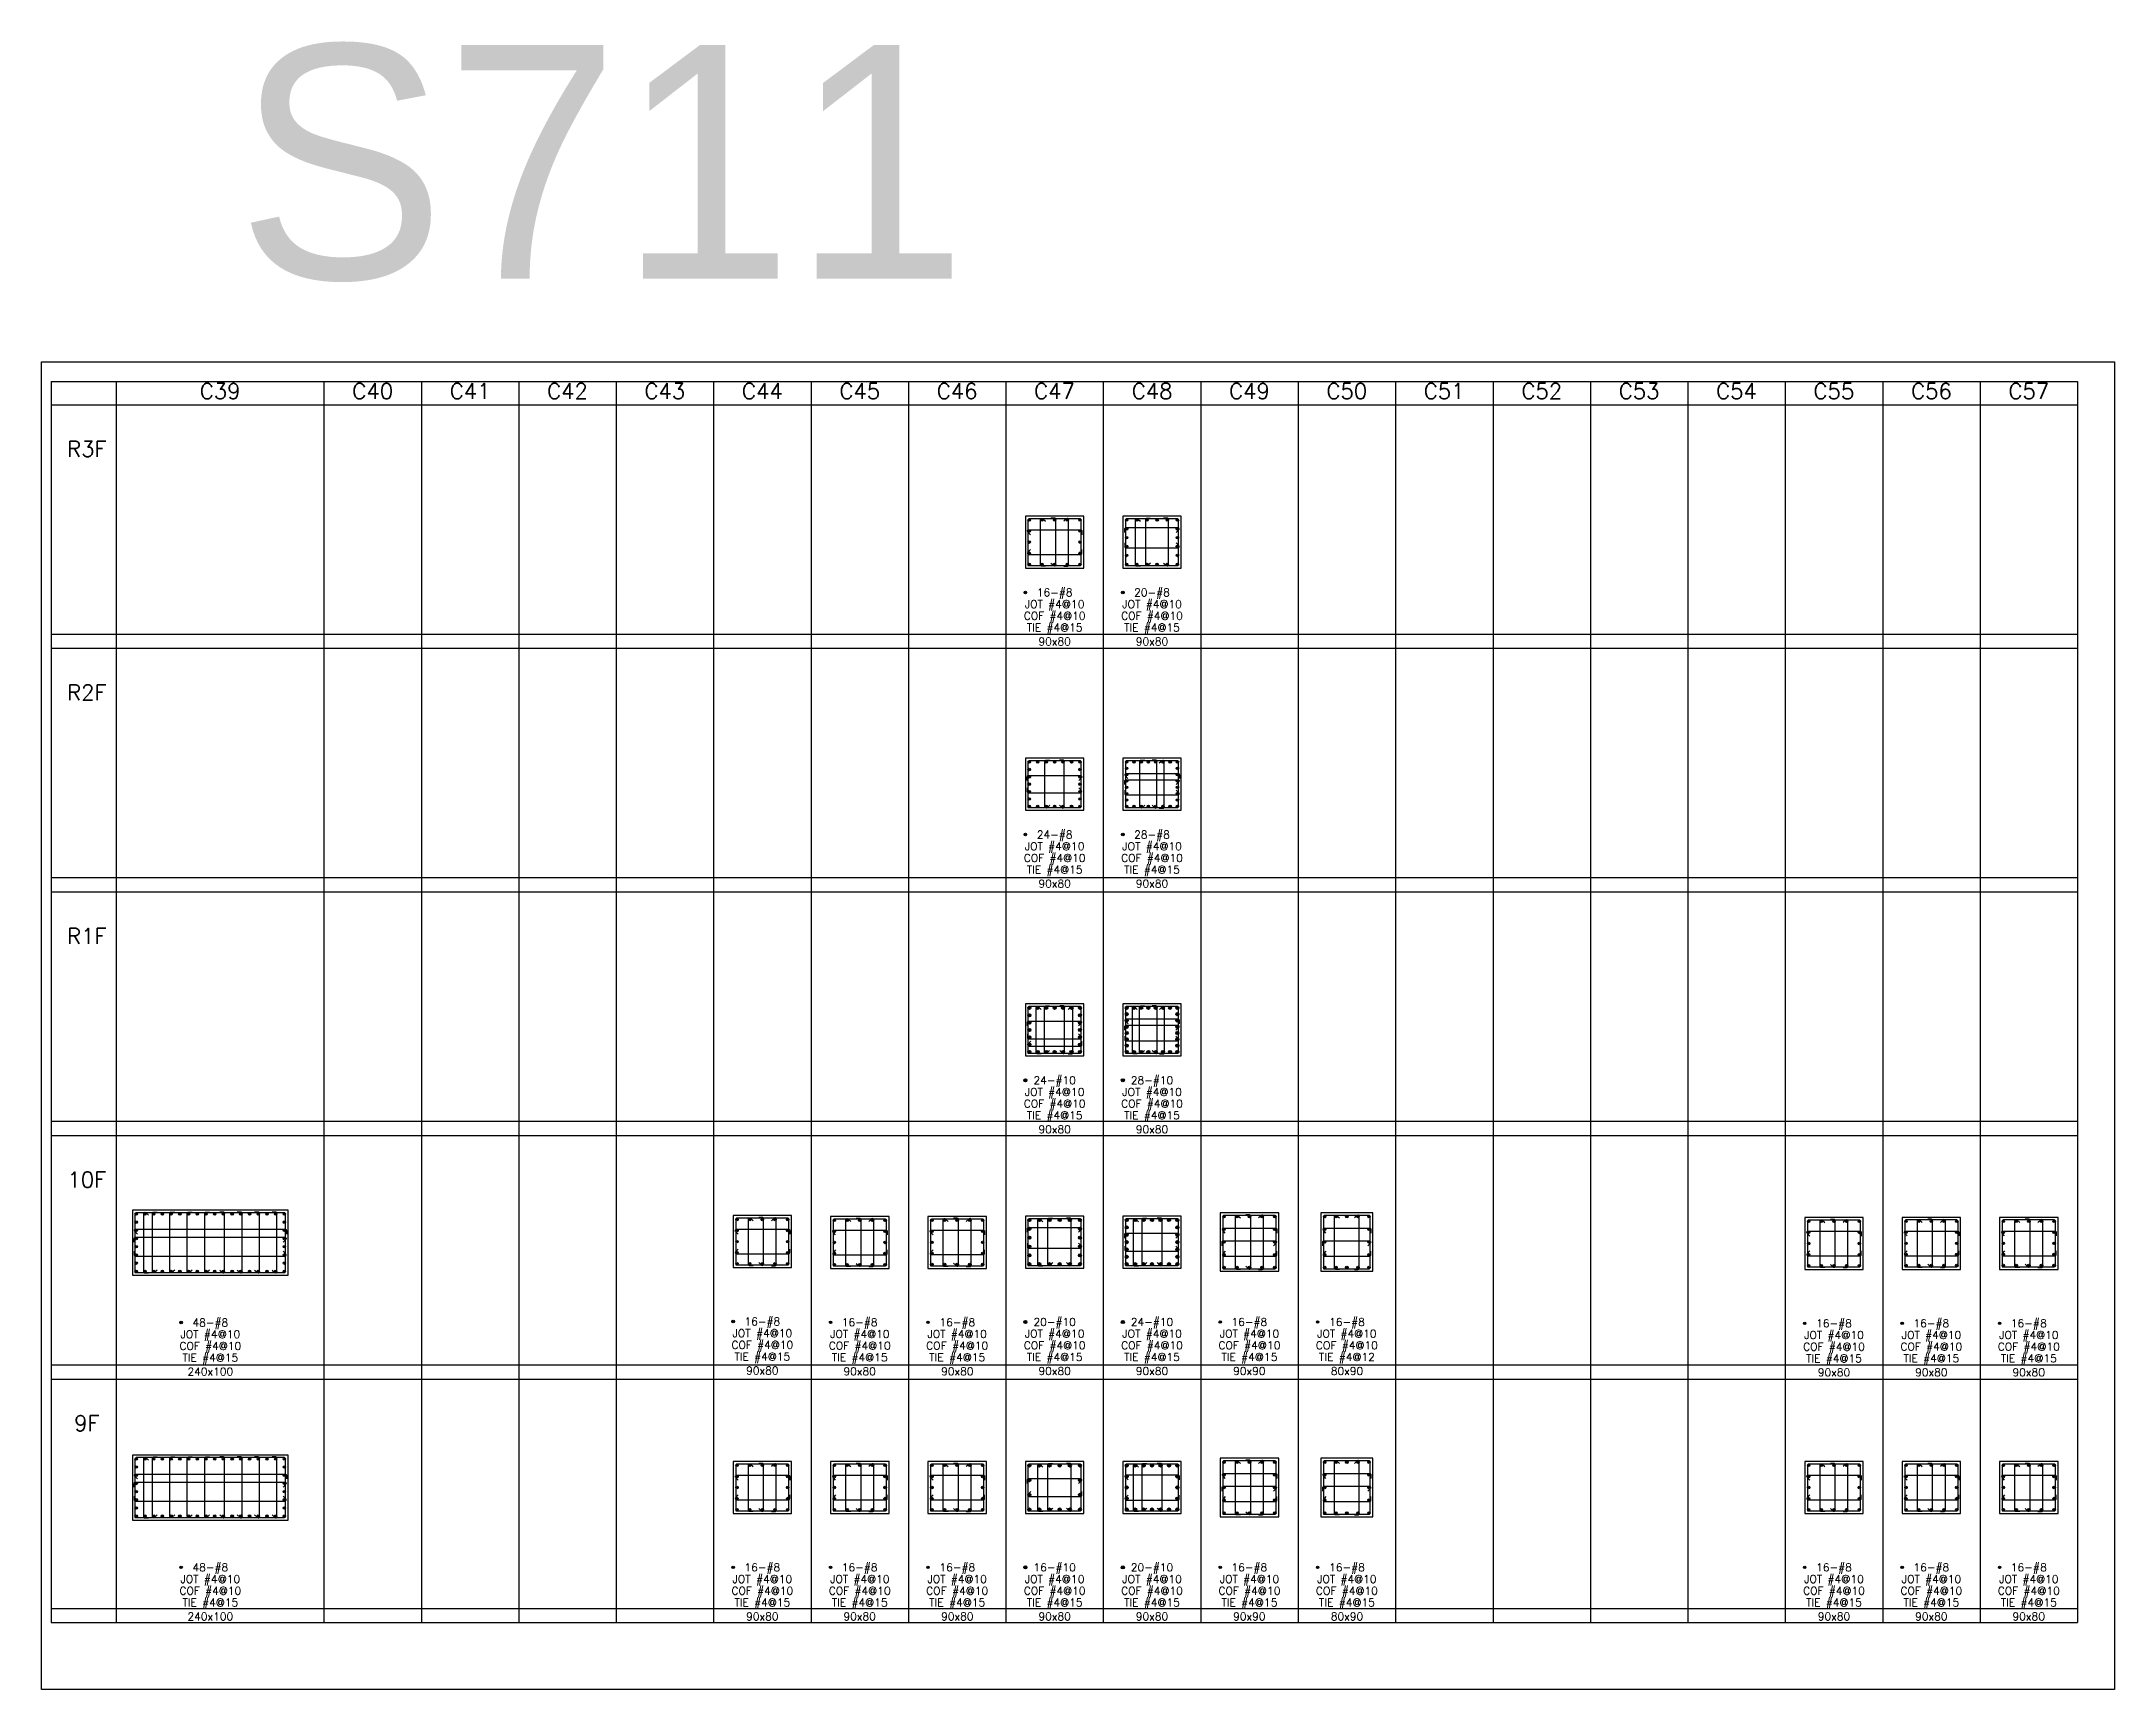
# Model space of a CAD drawing. Header units: millimetres. Extents: x 0 to 31920, y -6088 to 2522.
# Drawn here: x 0 to 3192, y -3044 to -507 of the extents above; entities that cross this region are included whole.
import ezdxf
from ezdxf.enums import TextEntityAlignment as Align

# ---------------------------------------------------------------- set-up
doc = ezdxf.new("R2010")
doc.units = ezdxf.units.MM
doc.header["$MEASUREMENT"] = 0
for name, color, linetype in [('DwFm', 7, 'Continuous'), ('S-RC', 130, 'Continuous'), ('S-REINF', 6, 'Continuous'), ('S-REINFD', 201, 'Continuous'), ('S-STUD', 1, 'Continuous'), ('S-TEXT', 2, 'Continuous')]:
    doc.layers.add(name, color=color, linetype=linetype)
doc.styles.add('CS4', font='romans.shx', dxfattribs={"width": 0.8, "bigfont": 'lsp.shx'})
doc.styles.add('HELOPEN', font='helopen.shx')

msp = doc.modelspace()

# ---------------------------------------------------------------- texts
at = {"color": 4, "style": 'HELOPEN'}
msp.add_text('S711', height=360, dxfattribs=at).set_placement((300.6, -872.1))
at = {"layer": 'S-TEXT', "style": 'CS4'}
for s, height, p in [('C39', 24, (275, -1057)), ('C40', 24, (510, -1057)), ('C41', 24, (660, -1057)), ('C42', 24, (810, -1057)), ('C43', 24, (960, -1057)), ('C44', 24, (1110, -1057)), ('C45', 24, (1260, -1057)), ('C46', 24, (1410, -1057)), ('C47', 24, (1560, -1057)), ('C48', 24, (1710, -1057)), ('C49', 24, (1860, -1057)), ('C50', 24, (2010, -1057)), ('C51', 24, (2160, -1057)), ('C52', 24, (2310, -1057)), ('C53', 24, (2460, -1057)), ('C54', 24, (2610, -1057)), ('C55', 24, (2760, -1057)), ('C56', 24, (2910, -1057)), ('C57', 24, (3060, -1057)), ('R3F', 24, (70, -1146)), ('JOT #4@10', 12, (1560, -1379)), ('16-#8', 12, (1560, -1361)), ('JOT #4@10', 12, (1710, -1379)), ('20-#8', 12, (1710, -1361)), ('COF #4@10', 12, (1560, -1397)), ('TIE #4@15', 12, (1560, -1415)), ('COF #4@10', 12, (1710, -1397)), ('TIE #4@15', 12, (1710, -1415)), ('90x80', 12, (1560, -1436.5)), ('90x80', 12, (1710, -1436.5)), ('R2F', 24, (70, -1521)), ('24-#8', 12, (1560, -1733.7)), ('28-#8', 12, (1710, -1733.7)), ('COF #4@10', 12, (1560, -1769.7)), ('JOT #4@10', 12, (1560, -1751.7)), ('COF #4@10', 12, (1710, -1769.7)), ('JOT #4@10', 12, (1710, -1751.7)), ('TIE #4@15', 12, (1560, -1787.7)), ('TIE #4@15', 12, (1710, -1787.7)), ('90x80', 12, (1560, -1809.2)), ('90x80', 12, (1710, -1809.2)), ('R1F', 24, (70, -1896)), ('24-#10', 12, (1560, -2112)), ('28-#10', 12, (1710, -2112)), ('COF #4@10', 12, (1560, -2148)), ('JOT #4@10', 12, (1560, -2130)), ('COF #4@10', 12, (1710, -2148)), ('JOT #4@10', 12, (1710, -2130)), ('TIE #4@15', 12, (1560, -2166)), ('TIE #4@15', 12, (1710, -2166)), ('90x80', 12, (1560, -2187.5)), ('90x80', 12, (1710, -2187.5)), ('10F', 24, (70, -2271)), ('JOT #4@10', 12, (260, -2503)), ('48-#8', 12, (260, -2485)), ('JOT #4@10', 12, (1110, -2501.4)), ('16-#8', 12, (1110, -2483.4)), ('JOT #4@10', 12, (1260, -2502.7)), ('16-#8', 12, (1260, -2484.7)), ('JOT #4@10', 12, (1410, -2502.6)), ('16-#8', 12, (1410, -2484.6)), ('JOT #4@10', 12, (1560, -2502.2)), ('20-#10', 12, (1560, -2484.2)), ('JOT #4@10', 12, (1710, -2502.2)), ('24-#10', 12, (1710, -2484.2)), ('JOT #4@10', 12, (1860, -2502.1)), ('16-#8', 12, (1860, -2484.1)), ('JOT #4@10', 12, (2010, -2502.1)), ('16-#8', 12, (2010, -2484.1)), ('16-#8', 12, (2760, -2486.3)), ('16-#8', 12, (2910, -2486.1)), ('16-#8', 12, (3060, -2486.1)), ('COF #4@10', 12, (260, -2521)), ('COF #4@10', 12, (1110, -2519.4)), ('COF #4@10', 12, (1260, -2520.7)), ('COF #4@10', 12, (1410, -2520.6)), ('COF #4@10', 12, (1560, -2520.2)), ('COF #4@10', 12, (1710, -2520.2)), ('COF #4@10', 12, (1860, -2520.1)), ('COF #4@10', 12, (2010, -2520.1)), ('COF #4@10', 12, (2760, -2522.3)), ('JOT #4@10', 12, (2760, -2504.3)), ('COF #4@10', 12, (2910, -2522.1)), ('JOT #4@10', 12, (2910, -2504.1)), ('COF #4@10', 12, (3060, -2522.1)), ('JOT #4@10', 12, (3060, -2504.1)), ('TIE #4@15', 12, (260, -2539)), ('240x100', 12, (260, -2560.5)), ('TIE #4@15', 12, (1110, -2537.4)), ('90x80', 12, (1110, -2558.9)), ('TIE #4@15', 12, (1260, -2538.7)), ('90x80', 12, (1260, -2560.2)), ('TIE #4@15', 12, (1410, -2538.6)), ('90x80', 12, (1410, -2560.1)), ('TIE #4@15', 12, (1560, -2538.2)), ('90x80', 12, (1560, -2559.7)), ('TIE #4@15', 12, (1710, -2538.2)), ('90x80', 12, (1710, -2559.7)), ('TIE #4@15', 12, (1860, -2538.1)), ('90x90', 12, (1860, -2559.6)), ('TIE #4@12', 12, (2010, -2538.1)), ('80x90', 12, (2010, -2559.6)), ('TIE #4@15', 12, (2760, -2540.3)), ('90x80', 12, (2760, -2561.8)), ('TIE #4@15', 12, (2910, -2540.1)), ('90x80', 12, (2910, -2561.6)), ('TIE #4@15', 12, (3060, -2540.1)), ('90x80', 12, (3060, -2561.6)), ('9F', 24, (70, -2646)), ('JOT #4@10', 12, (260, -2880)), ('48-#8', 12, (260, -2862)), ('JOT #4@10', 12, (1110, -2880)), ('16-#8', 12, (1110, -2862)), ('JOT #4@10', 12, (1260, -2880)), ('16-#8', 12, (1260, -2862)), ('JOT #4@10', 12, (1410, -2880)), ('16-#8', 12, (1410, -2862)), ('JOT #4@10', 12, (1560, -2880)), ('16-#10', 12, (1560, -2862)), ('JOT #4@10', 12, (1710, -2880)), ('20-#10', 12, (1710, -2862)), ('JOT #4@10', 12, (1860, -2880)), ('16-#8', 12, (1860, -2862)), ('JOT #4@10', 12, (2010, -2880)), ('16-#8', 12, (2010, -2862)), ('JOT #4@10', 12, (2760, -2880)), ('16-#8', 12, (2760, -2862)), ('JOT #4@10', 12, (2910, -2880)), ('16-#8', 12, (2910, -2862)), ('JOT #4@10', 12, (3060, -2880)), ('16-#8', 12, (3060, -2862)), ('COF #4@10', 12, (260, -2898)), ('TIE #4@15', 12, (260, -2916)), ('COF #4@10', 12, (1110, -2898)), ('TIE #4@15', 12, (1110, -2916)), ('COF #4@10', 12, (1260, -2898)), ('TIE #4@15', 12, (1260, -2916)), ('COF #4@10', 12, (1410, -2898)), ('TIE #4@15', 12, (1410, -2916)), ('COF #4@10', 12, (1560, -2898)), ('TIE #4@15', 12, (1560, -2916)), ('COF #4@10', 12, (1710, -2898)), ('TIE #4@15', 12, (1710, -2916)), ('COF #4@10', 12, (1860, -2898)), ('TIE #4@15', 12, (1860, -2916)), ('COF #4@10', 12, (2010, -2898)), ('TIE #4@15', 12, (2010, -2916)), ('COF #4@10', 12, (2760, -2898)), ('TIE #4@15', 12, (2760, -2916)), ('COF #4@10', 12, (2910, -2898)), ('TIE #4@15', 12, (2910, -2916)), ('COF #4@10', 12, (3060, -2898)), ('TIE #4@15', 12, (3060, -2916)), ('240x100', 12, (260, -2937.5)), ('90x80', 12, (1110, -2937.5)), ('90x80', 12, (1260, -2937.5)), ('90x80', 12, (1410, -2937.5)), ('90x80', 12, (1560, -2937.5)), ('90x80', 12, (1710, -2937.5)), ('90x90', 12, (1860, -2937.5)), ('80x90', 12, (2010, -2937.5)), ('90x80', 12, (2760, -2937.5)), ('90x80', 12, (2910, -2937.5)), ('90x80', 12, (3060, -2937.5))]:
    msp.add_text(s, height=height, dxfattribs=at).set_placement(p, align=Align.CENTER)

# ---------------------------------------------------------------- blocks, each defined once
blk = doc.blocks.new('繪圖範圍')
blk.add_lwpolyline([(0, 51.1), (79.8, 51.1), (79.8, 0), (0, 0)], close=True)

# ---------------------------------------------------------------- hatches: boundary and pattern name
at = {"layer": 'S-REINFD'}
h = msp.add_hatch(color=256, dxfattribs=at)
edge = h.paths.add_edge_path()
edge.add_arc((1520.9, -1243.4), 1.91, 0, 360)
h = msp.add_hatch(color=256, dxfattribs=at)
edge = h.paths.add_edge_path()
edge.add_arc((1540.5, -1243.4), 1.91, 0, 360)
h = msp.add_hatch(color=256, dxfattribs=at)
edge = h.paths.add_edge_path()
edge.add_arc((1560, -1243.4), 1.91, 0, 360)
h = msp.add_hatch(color=256, dxfattribs=at)
edge = h.paths.add_edge_path()
edge.add_arc((1579.5, -1243.4), 1.91, 0, 360)
h = msp.add_hatch(color=256, dxfattribs=at)
edge = h.paths.add_edge_path()
edge.add_arc((1599.1, -1243.4), 1.91, 0, 360)
h = msp.add_hatch(color=256, dxfattribs=at)
edge = h.paths.add_edge_path()
edge.add_arc((1670.9, -1243.4), 1.91, 0, 360)
h = msp.add_hatch(color=256, dxfattribs=at)
edge = h.paths.add_edge_path()
edge.add_arc((1686.5, -1243.4), 1.91, 0, 360)
h = msp.add_hatch(color=256, dxfattribs=at)
edge = h.paths.add_edge_path()
edge.add_arc((1702.2, -1243.4), 1.91, 0, 360)
h = msp.add_hatch(color=256, dxfattribs=at)
edge = h.paths.add_edge_path()
edge.add_arc((1717.8, -1243.4), 1.91, 0, 360)
h = msp.add_hatch(color=256, dxfattribs=at)
edge = h.paths.add_edge_path()
edge.add_arc((1733.5, -1243.4), 1.91, 0, 360)
h = msp.add_hatch(color=256, dxfattribs=at)
edge = h.paths.add_edge_path()
edge.add_arc((1749.1, -1243.4), 1.91, 0, 360)
h = msp.add_hatch(color=256, dxfattribs=at)
edge = h.paths.add_edge_path()
edge.add_arc((1520.9, -1260.5), 1.91, 0, 360)
h = msp.add_hatch(color=256, dxfattribs=at)
edge = h.paths.add_edge_path()
edge.add_arc((1520.9, -1277.5), 1.91, 0, 360)
h = msp.add_hatch(color=256, dxfattribs=at)
edge = h.paths.add_edge_path()
edge.add_arc((1599.1, -1260.5), 1.91, 0, 360)
h = msp.add_hatch(color=256, dxfattribs=at)
edge = h.paths.add_edge_path()
edge.add_arc((1599.1, -1277.5), 1.91, 0, 360)
h = msp.add_hatch(color=256, dxfattribs=at)
edge = h.paths.add_edge_path()
edge.add_arc((1670.9, -1257.1), 1.91, 0, 360)
h = msp.add_hatch(color=256, dxfattribs=at)
edge = h.paths.add_edge_path()
edge.add_arc((1670.9, -1270.7), 1.91, 0, 360)
h = msp.add_hatch(color=256, dxfattribs=at)
edge = h.paths.add_edge_path()
edge.add_arc((1749.1, -1257.1), 1.91, 0, 360)
h = msp.add_hatch(color=256, dxfattribs=at)
edge = h.paths.add_edge_path()
edge.add_arc((1749.1, -1270.7), 1.91, 0, 360)
h = msp.add_hatch(color=256, dxfattribs=at)
edge = h.paths.add_edge_path()
edge.add_arc((1520.9, -1294.6), 1.91, 0, 360)
h = msp.add_hatch(color=256, dxfattribs=at)
edge = h.paths.add_edge_path()
edge.add_arc((1599.1, -1294.6), 1.91, 0, 360)
h = msp.add_hatch(color=256, dxfattribs=at)
edge = h.paths.add_edge_path()
edge.add_arc((1670.9, -1284.3), 1.91, 0, 360)
h = msp.add_hatch(color=256, dxfattribs=at)
edge = h.paths.add_edge_path()
edge.add_arc((1670.9, -1298), 1.91, 0, 360)
h = msp.add_hatch(color=256, dxfattribs=at)
edge = h.paths.add_edge_path()
edge.add_arc((1749.1, -1284.3), 1.91, 0, 360)
h = msp.add_hatch(color=256, dxfattribs=at)
edge = h.paths.add_edge_path()
edge.add_arc((1749.1, -1298), 1.91, 0, 360)
h = msp.add_hatch(color=256, dxfattribs=at)
edge = h.paths.add_edge_path()
edge.add_arc((1520.9, -1311.6), 1.91, 0, 360)
h = msp.add_hatch(color=256, dxfattribs=at)
edge = h.paths.add_edge_path()
edge.add_arc((1540.5, -1311.6), 1.91, 0, 360)
h = msp.add_hatch(color=256, dxfattribs=at)
edge = h.paths.add_edge_path()
edge.add_arc((1560, -1311.6), 1.91, 0, 360)
h = msp.add_hatch(color=256, dxfattribs=at)
edge = h.paths.add_edge_path()
edge.add_arc((1579.5, -1311.6), 1.91, 0, 360)
h = msp.add_hatch(color=256, dxfattribs=at)
edge = h.paths.add_edge_path()
edge.add_arc((1599.1, -1311.6), 1.91, 0, 360)
h = msp.add_hatch(color=256, dxfattribs=at)
edge = h.paths.add_edge_path()
edge.add_arc((1670.9, -1311.6), 1.91, 0, 360)
h = msp.add_hatch(color=256, dxfattribs=at)
edge = h.paths.add_edge_path()
edge.add_arc((1686.5, -1311.6), 1.91, 0, 360)
h = msp.add_hatch(color=256, dxfattribs=at)
edge = h.paths.add_edge_path()
edge.add_arc((1702.2, -1311.6), 1.91, 0, 360)
h = msp.add_hatch(color=256, dxfattribs=at)
edge = h.paths.add_edge_path()
edge.add_arc((1717.8, -1311.6), 1.91, 0, 360)
h = msp.add_hatch(color=256, dxfattribs=at)
edge = h.paths.add_edge_path()
edge.add_arc((1733.5, -1311.6), 1.91, 0, 360)
h = msp.add_hatch(color=256, dxfattribs=at)
edge = h.paths.add_edge_path()
edge.add_arc((1749.1, -1311.6), 1.91, 0, 360)
h = msp.add_hatch(color=256, dxfattribs=at)
edge = h.paths.add_edge_path()
edge.add_arc((1515, -1355), 1.91, 0, 360)
h = msp.add_hatch(color=256, dxfattribs=at)
edge = h.paths.add_edge_path()
edge.add_arc((1665, -1355), 1.91, 0, 360)
h = msp.add_hatch(color=256, dxfattribs=at)
edge = h.paths.add_edge_path()
edge.add_arc((1520.9, -1616.1), 1.91, 0, 360)
h = msp.add_hatch(color=256, dxfattribs=at)
edge = h.paths.add_edge_path()
edge.add_arc((1520.9, -1627.5), 1.91, 0, 360)
h = msp.add_hatch(color=256, dxfattribs=at)
edge = h.paths.add_edge_path()
edge.add_arc((1533.9, -1616.1), 1.91, 0, 360)
h = msp.add_hatch(color=256, dxfattribs=at)
edge = h.paths.add_edge_path()
edge.add_arc((1547, -1616.1), 1.91, 0, 360)
h = msp.add_hatch(color=256, dxfattribs=at)
edge = h.paths.add_edge_path()
edge.add_arc((1560, -1616.1), 1.91, 0, 360)
h = msp.add_hatch(color=256, dxfattribs=at)
edge = h.paths.add_edge_path()
edge.add_arc((1573, -1616.1), 1.91, 0, 360)
h = msp.add_hatch(color=256, dxfattribs=at)
edge = h.paths.add_edge_path()
edge.add_arc((1586.1, -1616.1), 1.91, 0, 360)
h = msp.add_hatch(color=256, dxfattribs=at)
edge = h.paths.add_edge_path()
edge.add_arc((1599.1, -1616.1), 1.91, 0, 360)
h = msp.add_hatch(color=256, dxfattribs=at)
edge = h.paths.add_edge_path()
edge.add_arc((1599.1, -1627.5), 1.91, 0, 360)
h = msp.add_hatch(color=256, dxfattribs=at)
edge = h.paths.add_edge_path()
edge.add_arc((1670.9, -1616.1), 1.91, 0, 360)
h = msp.add_hatch(color=256, dxfattribs=at)
edge = h.paths.add_edge_path()
edge.add_arc((1670.9, -1625.8), 1.91, 0, 360)
h = msp.add_hatch(color=256, dxfattribs=at)
edge = h.paths.add_edge_path()
edge.add_arc((1682.1, -1616.1), 1.91, 0, 360)
h = msp.add_hatch(color=256, dxfattribs=at)
edge = h.paths.add_edge_path()
edge.add_arc((1693.2, -1616.1), 1.91, 0, 360)
h = msp.add_hatch(color=256, dxfattribs=at)
edge = h.paths.add_edge_path()
edge.add_arc((1704.4, -1616.1), 1.91, 0, 360)
h = msp.add_hatch(color=256, dxfattribs=at)
edge = h.paths.add_edge_path()
edge.add_arc((1715.6, -1616.1), 1.91, 0, 360)
h = msp.add_hatch(color=256, dxfattribs=at)
edge = h.paths.add_edge_path()
edge.add_arc((1726.8, -1616.1), 1.91, 0, 360)
h = msp.add_hatch(color=256, dxfattribs=at)
edge = h.paths.add_edge_path()
edge.add_arc((1737.9, -1616.1), 1.91, 0, 360)
h = msp.add_hatch(color=256, dxfattribs=at)
edge = h.paths.add_edge_path()
edge.add_arc((1749.1, -1616.1), 1.91, 0, 360)
h = msp.add_hatch(color=256, dxfattribs=at)
edge = h.paths.add_edge_path()
edge.add_arc((1749.1, -1625.8), 1.91, 0, 360)
h = msp.add_hatch(color=256, dxfattribs=at)
edge = h.paths.add_edge_path()
edge.add_arc((1520.9, -1638.8), 1.91, 0, 360)
h = msp.add_hatch(color=256, dxfattribs=at)
edge = h.paths.add_edge_path()
edge.add_arc((1520.9, -1650.2), 1.91, 0, 360)
h = msp.add_hatch(color=256, dxfattribs=at)
edge = h.paths.add_edge_path()
edge.add_arc((1520.9, -1661.6), 1.91, 0, 360)
h = msp.add_hatch(color=256, dxfattribs=at)
edge = h.paths.add_edge_path()
edge.add_arc((1599.1, -1638.8), 1.91, 0, 360)
h = msp.add_hatch(color=256, dxfattribs=at)
edge = h.paths.add_edge_path()
edge.add_arc((1599.1, -1650.2), 1.91, 0, 360)
h = msp.add_hatch(color=256, dxfattribs=at)
edge = h.paths.add_edge_path()
edge.add_arc((1599.1, -1661.6), 1.91, 0, 360)
h = msp.add_hatch(color=256, dxfattribs=at)
edge = h.paths.add_edge_path()
edge.add_arc((1670.9, -1635.6), 1.91, 0, 360)
h = msp.add_hatch(color=256, dxfattribs=at)
edge = h.paths.add_edge_path()
edge.add_arc((1670.9, -1645.3), 1.91, 0, 360)
h = msp.add_hatch(color=256, dxfattribs=at)
edge = h.paths.add_edge_path()
edge.add_arc((1670.9, -1655.1), 1.91, 0, 360)
h = msp.add_hatch(color=256, dxfattribs=at)
edge = h.paths.add_edge_path()
edge.add_arc((1749.1, -1635.6), 1.91, 0, 360)
h = msp.add_hatch(color=256, dxfattribs=at)
edge = h.paths.add_edge_path()
edge.add_arc((1749.1, -1645.3), 1.91, 0, 360)
h = msp.add_hatch(color=256, dxfattribs=at)
edge = h.paths.add_edge_path()
edge.add_arc((1749.1, -1655.1), 1.91, 0, 360)
h = msp.add_hatch(color=256, dxfattribs=at)
edge = h.paths.add_edge_path()
edge.add_arc((1520.9, -1672.9), 1.91, 0, 360)
h = msp.add_hatch(color=256, dxfattribs=at)
edge = h.paths.add_edge_path()
edge.add_arc((1520.9, -1684.3), 1.91, 0, 360)
h = msp.add_hatch(color=256, dxfattribs=at)
edge = h.paths.add_edge_path()
edge.add_arc((1533.9, -1684.3), 1.91, 0, 360)
h = msp.add_hatch(color=256, dxfattribs=at)
edge = h.paths.add_edge_path()
edge.add_arc((1547, -1684.3), 1.91, 0, 360)
h = msp.add_hatch(color=256, dxfattribs=at)
edge = h.paths.add_edge_path()
edge.add_arc((1560, -1684.3), 1.91, 0, 360)
h = msp.add_hatch(color=256, dxfattribs=at)
edge = h.paths.add_edge_path()
edge.add_arc((1573, -1684.3), 1.91, 0, 360)
h = msp.add_hatch(color=256, dxfattribs=at)
edge = h.paths.add_edge_path()
edge.add_arc((1586.1, -1684.3), 1.91, 0, 360)
h = msp.add_hatch(color=256, dxfattribs=at)
edge = h.paths.add_edge_path()
edge.add_arc((1599.1, -1672.9), 1.91, 0, 360)
h = msp.add_hatch(color=256, dxfattribs=at)
edge = h.paths.add_edge_path()
edge.add_arc((1599.1, -1684.3), 1.91, 0, 360)
h = msp.add_hatch(color=256, dxfattribs=at)
edge = h.paths.add_edge_path()
edge.add_arc((1670.9, -1664.8), 1.91, 0, 360)
h = msp.add_hatch(color=256, dxfattribs=at)
edge = h.paths.add_edge_path()
edge.add_arc((1670.9, -1674.6), 1.91, 0, 360)
h = msp.add_hatch(color=256, dxfattribs=at)
edge = h.paths.add_edge_path()
edge.add_arc((1670.9, -1684.3), 1.91, 0, 360)
h = msp.add_hatch(color=256, dxfattribs=at)
edge = h.paths.add_edge_path()
edge.add_arc((1682.1, -1684.3), 1.91, 0, 360)
h = msp.add_hatch(color=256, dxfattribs=at)
edge = h.paths.add_edge_path()
edge.add_arc((1693.2, -1684.3), 1.91, 0, 360)
h = msp.add_hatch(color=256, dxfattribs=at)
edge = h.paths.add_edge_path()
edge.add_arc((1704.4, -1684.3), 1.91, 0, 360)
h = msp.add_hatch(color=256, dxfattribs=at)
edge = h.paths.add_edge_path()
edge.add_arc((1715.6, -1684.3), 1.91, 0, 360)
h = msp.add_hatch(color=256, dxfattribs=at)
edge = h.paths.add_edge_path()
edge.add_arc((1726.8, -1684.3), 1.91, 0, 360)
h = msp.add_hatch(color=256, dxfattribs=at)
edge = h.paths.add_edge_path()
edge.add_arc((1737.9, -1684.3), 1.91, 0, 360)
h = msp.add_hatch(color=256, dxfattribs=at)
edge = h.paths.add_edge_path()
edge.add_arc((1749.1, -1664.8), 1.91, 0, 360)
h = msp.add_hatch(color=256, dxfattribs=at)
edge = h.paths.add_edge_path()
edge.add_arc((1749.1, -1674.6), 1.91, 0, 360)
h = msp.add_hatch(color=256, dxfattribs=at)
edge = h.paths.add_edge_path()
edge.add_arc((1749.1, -1684.3), 1.91, 0, 360)
h = msp.add_hatch(color=256, dxfattribs=at)
edge = h.paths.add_edge_path()
edge.add_arc((1515, -1727.7), 1.91, 0, 360)
h = msp.add_hatch(color=256, dxfattribs=at)
edge = h.paths.add_edge_path()
edge.add_arc((1665, -1727.7), 1.91, 0, 360)
h = msp.add_hatch(color=256, dxfattribs=at)
edge = h.paths.add_edge_path()
edge.add_arc((1521.1, -1994.6), 2.38, 0, 360)
h = msp.add_hatch(color=256, dxfattribs=at)
edge = h.paths.add_edge_path()
edge.add_arc((1521.1, -2005.9), 2.38, 0, 360)
h = msp.add_hatch(color=256, dxfattribs=at)
edge = h.paths.add_edge_path()
edge.add_arc((1534, -1994.6), 2.38, 0, 360)
h = msp.add_hatch(color=256, dxfattribs=at)
edge = h.paths.add_edge_path()
edge.add_arc((1547, -1994.6), 2.38, 0, 360)
h = msp.add_hatch(color=256, dxfattribs=at)
edge = h.paths.add_edge_path()
edge.add_arc((1560, -1994.6), 2.38, 0, 360)
h = msp.add_hatch(color=256, dxfattribs=at)
edge = h.paths.add_edge_path()
edge.add_arc((1573, -1994.6), 2.38, 0, 360)
h = msp.add_hatch(color=256, dxfattribs=at)
edge = h.paths.add_edge_path()
edge.add_arc((1586, -1994.6), 2.38, 0, 360)
h = msp.add_hatch(color=256, dxfattribs=at)
edge = h.paths.add_edge_path()
edge.add_arc((1598.9, -1994.6), 2.38, 0, 360)
h = msp.add_hatch(color=256, dxfattribs=at)
edge = h.paths.add_edge_path()
edge.add_arc((1598.9, -2005.9), 2.38, 0, 360)
h = msp.add_hatch(color=256, dxfattribs=at)
edge = h.paths.add_edge_path()
edge.add_arc((1671.1, -1994.6), 2.38, 0, 360)
h = msp.add_hatch(color=256, dxfattribs=at)
edge = h.paths.add_edge_path()
edge.add_arc((1671.1, -2004.3), 2.38, 0, 360)
h = msp.add_hatch(color=256, dxfattribs=at)
edge = h.paths.add_edge_path()
edge.add_arc((1682.2, -1994.6), 2.38, 0, 360)
h = msp.add_hatch(color=256, dxfattribs=at)
edge = h.paths.add_edge_path()
edge.add_arc((1693.3, -1994.6), 2.38, 0, 360)
h = msp.add_hatch(color=256, dxfattribs=at)
edge = h.paths.add_edge_path()
edge.add_arc((1704.4, -1994.6), 2.38, 0, 360)
h = msp.add_hatch(color=256, dxfattribs=at)
edge = h.paths.add_edge_path()
edge.add_arc((1715.6, -1994.6), 2.38, 0, 360)
h = msp.add_hatch(color=256, dxfattribs=at)
edge = h.paths.add_edge_path()
edge.add_arc((1726.7, -1994.6), 2.38, 0, 360)
h = msp.add_hatch(color=256, dxfattribs=at)
edge = h.paths.add_edge_path()
edge.add_arc((1737.8, -1994.6), 2.38, 0, 360)
h = msp.add_hatch(color=256, dxfattribs=at)
edge = h.paths.add_edge_path()
edge.add_arc((1748.9, -1994.6), 2.38, 0, 360)
h = msp.add_hatch(color=256, dxfattribs=at)
edge = h.paths.add_edge_path()
edge.add_arc((1748.9, -2004.3), 2.38, 0, 360)
h = msp.add_hatch(color=256, dxfattribs=at)
edge = h.paths.add_edge_path()
edge.add_arc((1521.1, -2017.2), 2.38, 0, 360)
h = msp.add_hatch(color=256, dxfattribs=at)
edge = h.paths.add_edge_path()
edge.add_arc((1521.1, -2028.5), 2.38, 0, 360)
h = msp.add_hatch(color=256, dxfattribs=at)
edge = h.paths.add_edge_path()
edge.add_arc((1521.1, -2039.8), 2.38, 0, 360)
h = msp.add_hatch(color=256, dxfattribs=at)
edge = h.paths.add_edge_path()
edge.add_arc((1598.9, -2017.2), 2.38, 0, 360)
h = msp.add_hatch(color=256, dxfattribs=at)
edge = h.paths.add_edge_path()
edge.add_arc((1598.9, -2028.5), 2.38, 0, 360)
h = msp.add_hatch(color=256, dxfattribs=at)
edge = h.paths.add_edge_path()
edge.add_arc((1598.9, -2039.8), 2.38, 0, 360)
h = msp.add_hatch(color=256, dxfattribs=at)
edge = h.paths.add_edge_path()
edge.add_arc((1671.1, -2014), 2.38, 0, 360)
h = msp.add_hatch(color=256, dxfattribs=at)
edge = h.paths.add_edge_path()
edge.add_arc((1671.1, -2023.7), 2.38, 0, 360)
h = msp.add_hatch(color=256, dxfattribs=at)
edge = h.paths.add_edge_path()
edge.add_arc((1671.1, -2033.3), 2.38, 0, 360)
h = msp.add_hatch(color=256, dxfattribs=at)
edge = h.paths.add_edge_path()
edge.add_arc((1671.1, -2043), 2.38, 0, 360)
h = msp.add_hatch(color=256, dxfattribs=at)
edge = h.paths.add_edge_path()
edge.add_arc((1748.9, -2014), 2.38, 0, 360)
h = msp.add_hatch(color=256, dxfattribs=at)
edge = h.paths.add_edge_path()
edge.add_arc((1748.9, -2023.7), 2.38, 0, 360)
h = msp.add_hatch(color=256, dxfattribs=at)
edge = h.paths.add_edge_path()
edge.add_arc((1748.9, -2033.3), 2.38, 0, 360)
h = msp.add_hatch(color=256, dxfattribs=at)
edge = h.paths.add_edge_path()
edge.add_arc((1748.9, -2043), 2.38, 0, 360)
h = msp.add_hatch(color=256, dxfattribs=at)
edge = h.paths.add_edge_path()
edge.add_arc((1521.1, -2051.1), 2.38, 0, 360)
h = msp.add_hatch(color=256, dxfattribs=at)
edge = h.paths.add_edge_path()
edge.add_arc((1521.1, -2062.4), 2.38, 0, 360)
h = msp.add_hatch(color=256, dxfattribs=at)
edge = h.paths.add_edge_path()
edge.add_arc((1534, -2062.4), 2.38, 0, 360)
h = msp.add_hatch(color=256, dxfattribs=at)
edge = h.paths.add_edge_path()
edge.add_arc((1547, -2062.4), 2.38, 0, 360)
h = msp.add_hatch(color=256, dxfattribs=at)
edge = h.paths.add_edge_path()
edge.add_arc((1560, -2062.4), 2.38, 0, 360)
h = msp.add_hatch(color=256, dxfattribs=at)
edge = h.paths.add_edge_path()
edge.add_arc((1573, -2062.4), 2.38, 0, 360)
h = msp.add_hatch(color=256, dxfattribs=at)
edge = h.paths.add_edge_path()
edge.add_arc((1586, -2062.4), 2.38, 0, 360)
h = msp.add_hatch(color=256, dxfattribs=at)
edge = h.paths.add_edge_path()
edge.add_arc((1598.9, -2051.1), 2.38, 0, 360)
h = msp.add_hatch(color=256, dxfattribs=at)
edge = h.paths.add_edge_path()
edge.add_arc((1598.9, -2062.4), 2.38, 0, 360)
h = msp.add_hatch(color=256, dxfattribs=at)
edge = h.paths.add_edge_path()
edge.add_arc((1671.1, -2052.7), 2.38, 0, 360)
h = msp.add_hatch(color=256, dxfattribs=at)
edge = h.paths.add_edge_path()
edge.add_arc((1671.1, -2062.4), 2.38, 0, 360)
h = msp.add_hatch(color=256, dxfattribs=at)
edge = h.paths.add_edge_path()
edge.add_arc((1682.2, -2062.4), 2.38, 0, 360)
h = msp.add_hatch(color=256, dxfattribs=at)
edge = h.paths.add_edge_path()
edge.add_arc((1693.3, -2062.4), 2.38, 0, 360)
h = msp.add_hatch(color=256, dxfattribs=at)
edge = h.paths.add_edge_path()
edge.add_arc((1704.4, -2062.4), 2.38, 0, 360)
h = msp.add_hatch(color=256, dxfattribs=at)
edge = h.paths.add_edge_path()
edge.add_arc((1715.6, -2062.4), 2.38, 0, 360)
h = msp.add_hatch(color=256, dxfattribs=at)
edge = h.paths.add_edge_path()
edge.add_arc((1726.7, -2062.4), 2.38, 0, 360)
h = msp.add_hatch(color=256, dxfattribs=at)
edge = h.paths.add_edge_path()
edge.add_arc((1737.8, -2062.4), 2.38, 0, 360)
h = msp.add_hatch(color=256, dxfattribs=at)
edge = h.paths.add_edge_path()
edge.add_arc((1748.9, -2052.7), 2.38, 0, 360)
h = msp.add_hatch(color=256, dxfattribs=at)
edge = h.paths.add_edge_path()
edge.add_arc((1748.9, -2062.4), 2.38, 0, 360)
h = msp.add_hatch(color=256, dxfattribs=at)
edge = h.paths.add_edge_path()
edge.add_arc((1515, -2106), 2.38, 0, 360)
h = msp.add_hatch(color=256, dxfattribs=at)
edge = h.paths.add_edge_path()
edge.add_arc((1665, -2106), 2.38, 0, 360)
h = msp.add_hatch(color=256, dxfattribs=at)
edge = h.paths.add_edge_path()
edge.add_arc((145.9, -2311.9), 1.91, 0, 360)
h = msp.add_hatch(color=256, dxfattribs=at)
edge = h.paths.add_edge_path()
edge.add_arc((145.9, -2324.5), 1.91, 0, 360)
h = msp.add_hatch(color=256, dxfattribs=at)
edge = h.paths.add_edge_path()
edge.add_arc((159.3, -2311.9), 1.91, 0, 360)
h = msp.add_hatch(color=256, dxfattribs=at)
edge = h.paths.add_edge_path()
edge.add_arc((172.8, -2311.9), 1.91, 0, 360)
h = msp.add_hatch(color=256, dxfattribs=at)
edge = h.paths.add_edge_path()
edge.add_arc((186.2, -2311.9), 1.91, 0, 360)
h = msp.add_hatch(color=256, dxfattribs=at)
edge = h.paths.add_edge_path()
edge.add_arc((199.6, -2311.9), 1.91, 0, 360)
h = msp.add_hatch(color=256, dxfattribs=at)
edge = h.paths.add_edge_path()
edge.add_arc((213, -2311.9), 1.91, 0, 360)
h = msp.add_hatch(color=256, dxfattribs=at)
edge = h.paths.add_edge_path()
edge.add_arc((226.4, -2311.9), 1.91, 0, 360)
h = msp.add_hatch(color=256, dxfattribs=at)
edge = h.paths.add_edge_path()
edge.add_arc((239.9, -2311.9), 1.91, 0, 360)
h = msp.add_hatch(color=256, dxfattribs=at)
edge = h.paths.add_edge_path()
edge.add_arc((253.3, -2311.9), 1.91, 0, 360)
h = msp.add_hatch(color=256, dxfattribs=at)
edge = h.paths.add_edge_path()
edge.add_arc((266.7, -2311.9), 1.91, 0, 360)
h = msp.add_hatch(color=256, dxfattribs=at)
edge = h.paths.add_edge_path()
edge.add_arc((280.1, -2311.9), 1.91, 0, 360)
h = msp.add_hatch(color=256, dxfattribs=at)
edge = h.paths.add_edge_path()
edge.add_arc((293.6, -2311.9), 1.91, 0, 360)
h = msp.add_hatch(color=256, dxfattribs=at)
edge = h.paths.add_edge_path()
edge.add_arc((307, -2311.9), 1.91, 0, 360)
h = msp.add_hatch(color=256, dxfattribs=at)
edge = h.paths.add_edge_path()
edge.add_arc((320.4, -2311.9), 1.91, 0, 360)
h = msp.add_hatch(color=256, dxfattribs=at)
edge = h.paths.add_edge_path()
edge.add_arc((333.8, -2311.9), 1.91, 0, 360)
h = msp.add_hatch(color=256, dxfattribs=at)
edge = h.paths.add_edge_path()
edge.add_arc((347.2, -2311.9), 1.91, 0, 360)
h = msp.add_hatch(color=256, dxfattribs=at)
edge = h.paths.add_edge_path()
edge.add_arc((360.7, -2311.9), 1.91, 0, 360)
h = msp.add_hatch(color=256, dxfattribs=at)
edge = h.paths.add_edge_path()
edge.add_arc((374.1, -2311.9), 1.91, 0, 360)
h = msp.add_hatch(color=256, dxfattribs=at)
edge = h.paths.add_edge_path()
edge.add_arc((374.1, -2324.5), 1.91, 0, 360)
h = msp.add_hatch(color=256, dxfattribs=at)
edge = h.paths.add_edge_path()
edge.add_arc((1070.9, -2320.3), 1.91, 0, 360)
h = msp.add_hatch(color=256, dxfattribs=at)
edge = h.paths.add_edge_path()
edge.add_arc((1090.5, -2320.3), 1.91, 0, 360)
h = msp.add_hatch(color=256, dxfattribs=at)
edge = h.paths.add_edge_path()
edge.add_arc((1110, -2320.3), 1.91, 0, 360)
h = msp.add_hatch(color=256, dxfattribs=at)
edge = h.paths.add_edge_path()
edge.add_arc((1129.5, -2320.3), 1.91, 0, 360)
h = msp.add_hatch(color=256, dxfattribs=at)
edge = h.paths.add_edge_path()
edge.add_arc((1149.1, -2320.3), 1.91, 0, 360)
h = msp.add_hatch(color=256, dxfattribs=at)
edge = h.paths.add_edge_path()
edge.add_arc((1220.9, -2321.6), 1.91, 0, 360)
h = msp.add_hatch(color=256, dxfattribs=at)
edge = h.paths.add_edge_path()
edge.add_arc((1240.5, -2321.6), 1.91, 0, 360)
h = msp.add_hatch(color=256, dxfattribs=at)
edge = h.paths.add_edge_path()
edge.add_arc((1260, -2321.6), 1.91, 0, 360)
h = msp.add_hatch(color=256, dxfattribs=at)
edge = h.paths.add_edge_path()
edge.add_arc((1279.5, -2321.6), 1.91, 0, 360)
h = msp.add_hatch(color=256, dxfattribs=at)
edge = h.paths.add_edge_path()
edge.add_arc((1299.1, -2321.6), 1.91, 0, 360)
h = msp.add_hatch(color=256, dxfattribs=at)
edge = h.paths.add_edge_path()
edge.add_arc((1370.9, -2321.5), 1.91, 0, 360)
h = msp.add_hatch(color=256, dxfattribs=at)
edge = h.paths.add_edge_path()
edge.add_arc((1390.5, -2321.5), 1.91, 0, 360)
h = msp.add_hatch(color=256, dxfattribs=at)
edge = h.paths.add_edge_path()
edge.add_arc((1410, -2321.5), 1.91, 0, 360)
h = msp.add_hatch(color=256, dxfattribs=at)
edge = h.paths.add_edge_path()
edge.add_arc((1429.5, -2321.5), 1.91, 0, 360)
h = msp.add_hatch(color=256, dxfattribs=at)
edge = h.paths.add_edge_path()
edge.add_arc((1449.1, -2321.5), 1.91, 0, 360)
h = msp.add_hatch(color=256, dxfattribs=at)
edge = h.paths.add_edge_path()
edge.add_arc((1521.1, -2321.3), 2.38, 0, 360)
h = msp.add_hatch(color=256, dxfattribs=at)
edge = h.paths.add_edge_path()
edge.add_arc((1536.6, -2321.3), 2.38, 0, 360)
h = msp.add_hatch(color=256, dxfattribs=at)
edge = h.paths.add_edge_path()
edge.add_arc((1552.2, -2321.3), 2.38, 0, 360)
h = msp.add_hatch(color=256, dxfattribs=at)
edge = h.paths.add_edge_path()
edge.add_arc((1567.8, -2321.3), 2.38, 0, 360)
h = msp.add_hatch(color=256, dxfattribs=at)
edge = h.paths.add_edge_path()
edge.add_arc((1583.4, -2321.3), 2.38, 0, 360)
h = msp.add_hatch(color=256, dxfattribs=at)
edge = h.paths.add_edge_path()
edge.add_arc((1598.9, -2321.3), 2.38, 0, 360)
h = msp.add_hatch(color=256, dxfattribs=at)
edge = h.paths.add_edge_path()
edge.add_arc((1671.1, -2321.3), 2.38, 0, 360)
h = msp.add_hatch(color=256, dxfattribs=at)
edge = h.paths.add_edge_path()
edge.add_arc((1684, -2321.3), 2.38, 0, 360)
h = msp.add_hatch(color=256, dxfattribs=at)
edge = h.paths.add_edge_path()
edge.add_arc((1697, -2321.3), 2.38, 0, 360)
h = msp.add_hatch(color=256, dxfattribs=at)
edge = h.paths.add_edge_path()
edge.add_arc((1710, -2321.3), 2.38, 0, 360)
h = msp.add_hatch(color=256, dxfattribs=at)
edge = h.paths.add_edge_path()
edge.add_arc((1723, -2321.3), 2.38, 0, 360)
h = msp.add_hatch(color=256, dxfattribs=at)
edge = h.paths.add_edge_path()
edge.add_arc((1736, -2321.3), 2.38, 0, 360)
h = msp.add_hatch(color=256, dxfattribs=at)
edge = h.paths.add_edge_path()
edge.add_arc((1748.9, -2321.3), 2.38, 0, 360)
h = msp.add_hatch(color=256, dxfattribs=at)
edge = h.paths.add_edge_path()
edge.add_arc((1820.9, -2316), 1.91, 0, 360)
h = msp.add_hatch(color=256, dxfattribs=at)
edge = h.paths.add_edge_path()
edge.add_arc((1840.5, -2316), 1.91, 0, 360)
h = msp.add_hatch(color=256, dxfattribs=at)
edge = h.paths.add_edge_path()
edge.add_arc((1860, -2316), 1.91, 0, 360)
h = msp.add_hatch(color=256, dxfattribs=at)
edge = h.paths.add_edge_path()
edge.add_arc((1879.5, -2316), 1.91, 0, 360)
h = msp.add_hatch(color=256, dxfattribs=at)
edge = h.paths.add_edge_path()
edge.add_arc((1899.1, -2316), 1.91, 0, 360)
h = msp.add_hatch(color=256, dxfattribs=at)
edge = h.paths.add_edge_path()
edge.add_arc((1975.9, -2316), 1.91, 0, 360)
h = msp.add_hatch(color=256, dxfattribs=at)
edge = h.paths.add_edge_path()
edge.add_arc((1993, -2316), 1.91, 0, 360)
h = msp.add_hatch(color=256, dxfattribs=at)
edge = h.paths.add_edge_path()
edge.add_arc((2010, -2316), 1.91, 0, 360)
h = msp.add_hatch(color=256, dxfattribs=at)
edge = h.paths.add_edge_path()
edge.add_arc((2027, -2316), 1.91, 0, 360)
h = msp.add_hatch(color=256, dxfattribs=at)
edge = h.paths.add_edge_path()
edge.add_arc((2044.1, -2316), 1.91, 0, 360)
h = msp.add_hatch(color=256, dxfattribs=at)
edge = h.paths.add_edge_path()
edge.add_arc((2720.9, -2323.2), 1.91, 0, 360)
h = msp.add_hatch(color=256, dxfattribs=at)
edge = h.paths.add_edge_path()
edge.add_arc((2740.5, -2323.2), 1.91, 0, 360)
h = msp.add_hatch(color=256, dxfattribs=at)
edge = h.paths.add_edge_path()
edge.add_arc((2760, -2323.2), 1.91, 0, 360)
h = msp.add_hatch(color=256, dxfattribs=at)
edge = h.paths.add_edge_path()
edge.add_arc((2779.5, -2323.2), 1.91, 0, 360)
h = msp.add_hatch(color=256, dxfattribs=at)
edge = h.paths.add_edge_path()
edge.add_arc((2799.1, -2323.2), 1.91, 0, 360)
h = msp.add_hatch(color=256, dxfattribs=at)
edge = h.paths.add_edge_path()
edge.add_arc((2870.9, -2323), 1.91, 0, 360)
h = msp.add_hatch(color=256, dxfattribs=at)
edge = h.paths.add_edge_path()
edge.add_arc((2890.5, -2323), 1.91, 0, 360)
h = msp.add_hatch(color=256, dxfattribs=at)
edge = h.paths.add_edge_path()
edge.add_arc((2910, -2323), 1.91, 0, 360)
h = msp.add_hatch(color=256, dxfattribs=at)
edge = h.paths.add_edge_path()
edge.add_arc((2929.5, -2323), 1.91, 0, 360)
h = msp.add_hatch(color=256, dxfattribs=at)
edge = h.paths.add_edge_path()
edge.add_arc((2949.1, -2323), 1.91, 0, 360)
h = msp.add_hatch(color=256, dxfattribs=at)
edge = h.paths.add_edge_path()
edge.add_arc((3020.9, -2323), 1.91, 0, 360)
h = msp.add_hatch(color=256, dxfattribs=at)
edge = h.paths.add_edge_path()
edge.add_arc((3040.5, -2323), 1.91, 0, 360)
h = msp.add_hatch(color=256, dxfattribs=at)
edge = h.paths.add_edge_path()
edge.add_arc((3060, -2323), 1.91, 0, 360)
h = msp.add_hatch(color=256, dxfattribs=at)
edge = h.paths.add_edge_path()
edge.add_arc((3079.5, -2323), 1.91, 0, 360)
h = msp.add_hatch(color=256, dxfattribs=at)
edge = h.paths.add_edge_path()
edge.add_arc((3099.1, -2323), 1.91, 0, 360)
h = msp.add_hatch(color=256, dxfattribs=at)
edge = h.paths.add_edge_path()
edge.add_arc((145.9, -2337.1), 1.91, 0, 360)
h = msp.add_hatch(color=256, dxfattribs=at)
edge = h.paths.add_edge_path()
edge.add_arc((145.9, -2349.7), 1.91, 0, 360)
h = msp.add_hatch(color=256, dxfattribs=at)
edge = h.paths.add_edge_path()
edge.add_arc((145.9, -2362.3), 1.91, 0, 360)
h = msp.add_hatch(color=256, dxfattribs=at)
edge = h.paths.add_edge_path()
edge.add_arc((374.1, -2337.1), 1.91, 0, 360)
h = msp.add_hatch(color=256, dxfattribs=at)
edge = h.paths.add_edge_path()
edge.add_arc((374.1, -2349.7), 1.91, 0, 360)
h = msp.add_hatch(color=256, dxfattribs=at)
edge = h.paths.add_edge_path()
edge.add_arc((374.1, -2362.3), 1.91, 0, 360)
h = msp.add_hatch(color=256, dxfattribs=at)
edge = h.paths.add_edge_path()
edge.add_arc((1070.9, -2337.3), 1.91, 0, 360)
h = msp.add_hatch(color=256, dxfattribs=at)
edge = h.paths.add_edge_path()
edge.add_arc((1070.9, -2354.4), 1.91, 0, 360)
h = msp.add_hatch(color=256, dxfattribs=at)
edge = h.paths.add_edge_path()
edge.add_arc((1149.1, -2337.3), 1.91, 0, 360)
h = msp.add_hatch(color=256, dxfattribs=at)
edge = h.paths.add_edge_path()
edge.add_arc((1149.1, -2354.4), 1.91, 0, 360)
h = msp.add_hatch(color=256, dxfattribs=at)
edge = h.paths.add_edge_path()
edge.add_arc((1220.9, -2338.6), 1.91, 0, 360)
h = msp.add_hatch(color=256, dxfattribs=at)
edge = h.paths.add_edge_path()
edge.add_arc((1220.9, -2355.7), 1.91, 0, 360)
h = msp.add_hatch(color=256, dxfattribs=at)
edge = h.paths.add_edge_path()
edge.add_arc((1299.1, -2338.6), 1.91, 0, 360)
h = msp.add_hatch(color=256, dxfattribs=at)
edge = h.paths.add_edge_path()
edge.add_arc((1299.1, -2355.7), 1.91, 0, 360)
h = msp.add_hatch(color=256, dxfattribs=at)
edge = h.paths.add_edge_path()
edge.add_arc((1370.9, -2338.5), 1.91, 0, 360)
h = msp.add_hatch(color=256, dxfattribs=at)
edge = h.paths.add_edge_path()
edge.add_arc((1370.9, -2355.6), 1.91, 0, 360)
h = msp.add_hatch(color=256, dxfattribs=at)
edge = h.paths.add_edge_path()
edge.add_arc((1449.1, -2338.5), 1.91, 0, 360)
h = msp.add_hatch(color=256, dxfattribs=at)
edge = h.paths.add_edge_path()
edge.add_arc((1449.1, -2355.6), 1.91, 0, 360)
h = msp.add_hatch(color=256, dxfattribs=at)
edge = h.paths.add_edge_path()
edge.add_arc((1521.1, -2334.8), 2.38, 0, 360)
h = msp.add_hatch(color=256, dxfattribs=at)
edge = h.paths.add_edge_path()
edge.add_arc((1521.1, -2348.4), 2.38, 0, 360)
h = msp.add_hatch(color=256, dxfattribs=at)
edge = h.paths.add_edge_path()
edge.add_arc((1521.1, -2362), 2.38, 0, 360)
h = msp.add_hatch(color=256, dxfattribs=at)
edge = h.paths.add_edge_path()
edge.add_arc((1598.9, -2334.8), 2.38, 0, 360)
h = msp.add_hatch(color=256, dxfattribs=at)
edge = h.paths.add_edge_path()
edge.add_arc((1598.9, -2348.4), 2.38, 0, 360)
h = msp.add_hatch(color=256, dxfattribs=at)
edge = h.paths.add_edge_path()
edge.add_arc((1598.9, -2362), 2.38, 0, 360)
h = msp.add_hatch(color=256, dxfattribs=at)
edge = h.paths.add_edge_path()
edge.add_arc((1671.1, -2332.6), 2.38, 0, 360)
h = msp.add_hatch(color=256, dxfattribs=at)
edge = h.paths.add_edge_path()
edge.add_arc((1671.1, -2343.9), 2.38, 0, 360)
h = msp.add_hatch(color=256, dxfattribs=at)
edge = h.paths.add_edge_path()
edge.add_arc((1671.1, -2355.2), 2.38, 0, 360)
h = msp.add_hatch(color=256, dxfattribs=at)
edge = h.paths.add_edge_path()
edge.add_arc((1748.9, -2332.6), 2.38, 0, 360)
h = msp.add_hatch(color=256, dxfattribs=at)
edge = h.paths.add_edge_path()
edge.add_arc((1748.9, -2343.9), 2.38, 0, 360)
h = msp.add_hatch(color=256, dxfattribs=at)
edge = h.paths.add_edge_path()
edge.add_arc((1748.9, -2355.2), 2.38, 0, 360)
h = msp.add_hatch(color=256, dxfattribs=at)
edge = h.paths.add_edge_path()
edge.add_arc((1820.9, -2335.6), 1.91, 0, 360)
h = msp.add_hatch(color=256, dxfattribs=at)
edge = h.paths.add_edge_path()
edge.add_arc((1820.9, -2355.1), 1.91, 0, 360)
h = msp.add_hatch(color=256, dxfattribs=at)
edge = h.paths.add_edge_path()
edge.add_arc((1899.1, -2335.6), 1.91, 0, 360)
h = msp.add_hatch(color=256, dxfattribs=at)
edge = h.paths.add_edge_path()
edge.add_arc((1899.1, -2355.1), 1.91, 0, 360)
h = msp.add_hatch(color=256, dxfattribs=at)
edge = h.paths.add_edge_path()
edge.add_arc((1975.9, -2335.6), 1.91, 0, 360)
h = msp.add_hatch(color=256, dxfattribs=at)
edge = h.paths.add_edge_path()
edge.add_arc((1975.9, -2355.1), 1.91, 0, 360)
h = msp.add_hatch(color=256, dxfattribs=at)
edge = h.paths.add_edge_path()
edge.add_arc((2044.1, -2335.6), 1.91, 0, 360)
h = msp.add_hatch(color=256, dxfattribs=at)
edge = h.paths.add_edge_path()
edge.add_arc((2044.1, -2355.1), 1.91, 0, 360)
h = msp.add_hatch(color=256, dxfattribs=at)
edge = h.paths.add_edge_path()
edge.add_arc((2720.9, -2340.3), 1.91, 0, 360)
h = msp.add_hatch(color=256, dxfattribs=at)
edge = h.paths.add_edge_path()
edge.add_arc((2720.9, -2357.3), 1.91, 0, 360)
h = msp.add_hatch(color=256, dxfattribs=at)
edge = h.paths.add_edge_path()
edge.add_arc((2799.1, -2340.3), 1.91, 0, 360)
h = msp.add_hatch(color=256, dxfattribs=at)
edge = h.paths.add_edge_path()
edge.add_arc((2799.1, -2357.3), 1.91, 0, 360)
h = msp.add_hatch(color=256, dxfattribs=at)
edge = h.paths.add_edge_path()
edge.add_arc((2870.9, -2340.1), 1.91, 0, 360)
h = msp.add_hatch(color=256, dxfattribs=at)
edge = h.paths.add_edge_path()
edge.add_arc((2870.9, -2357.1), 1.91, 0, 360)
h = msp.add_hatch(color=256, dxfattribs=at)
edge = h.paths.add_edge_path()
edge.add_arc((2949.1, -2340.1), 1.91, 0, 360)
h = msp.add_hatch(color=256, dxfattribs=at)
edge = h.paths.add_edge_path()
edge.add_arc((2949.1, -2357.1), 1.91, 0, 360)
h = msp.add_hatch(color=256, dxfattribs=at)
edge = h.paths.add_edge_path()
edge.add_arc((3020.9, -2340.1), 1.91, 0, 360)
h = msp.add_hatch(color=256, dxfattribs=at)
edge = h.paths.add_edge_path()
edge.add_arc((3020.9, -2357.1), 1.91, 0, 360)
h = msp.add_hatch(color=256, dxfattribs=at)
edge = h.paths.add_edge_path()
edge.add_arc((3099.1, -2340.1), 1.91, 0, 360)
h = msp.add_hatch(color=256, dxfattribs=at)
edge = h.paths.add_edge_path()
edge.add_arc((3099.1, -2357.1), 1.91, 0, 360)
h = msp.add_hatch(color=256, dxfattribs=at)
edge = h.paths.add_edge_path()
edge.add_arc((145.9, -2374.9), 1.91, 0, 360)
h = msp.add_hatch(color=256, dxfattribs=at)
edge = h.paths.add_edge_path()
edge.add_arc((145.9, -2387.5), 1.91, 0, 360)
h = msp.add_hatch(color=256, dxfattribs=at)
edge = h.paths.add_edge_path()
edge.add_arc((374.1, -2374.9), 1.91, 0, 360)
h = msp.add_hatch(color=256, dxfattribs=at)
edge = h.paths.add_edge_path()
edge.add_arc((374.1, -2387.5), 1.91, 0, 360)
h = msp.add_hatch(color=256, dxfattribs=at)
edge = h.paths.add_edge_path()
edge.add_arc((1070.9, -2371.4), 1.91, 0, 360)
h = msp.add_hatch(color=256, dxfattribs=at)
edge = h.paths.add_edge_path()
edge.add_arc((1070.9, -2388.5), 1.91, 0, 360)
h = msp.add_hatch(color=256, dxfattribs=at)
edge = h.paths.add_edge_path()
edge.add_arc((1090.5, -2388.5), 1.91, 0, 360)
h = msp.add_hatch(color=256, dxfattribs=at)
edge = h.paths.add_edge_path()
edge.add_arc((1110, -2388.5), 1.91, 0, 360)
h = msp.add_hatch(color=256, dxfattribs=at)
edge = h.paths.add_edge_path()
edge.add_arc((1129.5, -2388.5), 1.91, 0, 360)
h = msp.add_hatch(color=256, dxfattribs=at)
edge = h.paths.add_edge_path()
edge.add_arc((1149.1, -2371.4), 1.91, 0, 360)
h = msp.add_hatch(color=256, dxfattribs=at)
edge = h.paths.add_edge_path()
edge.add_arc((1149.1, -2388.5), 1.91, 0, 360)
h = msp.add_hatch(color=256, dxfattribs=at)
edge = h.paths.add_edge_path()
edge.add_arc((1220.9, -2372.7), 1.91, 0, 360)
h = msp.add_hatch(color=256, dxfattribs=at)
edge = h.paths.add_edge_path()
edge.add_arc((1220.9, -2389.8), 1.91, 0, 360)
h = msp.add_hatch(color=256, dxfattribs=at)
edge = h.paths.add_edge_path()
edge.add_arc((1240.5, -2389.8), 1.91, 0, 360)
h = msp.add_hatch(color=256, dxfattribs=at)
edge = h.paths.add_edge_path()
edge.add_arc((1260, -2389.8), 1.91, 0, 360)
h = msp.add_hatch(color=256, dxfattribs=at)
edge = h.paths.add_edge_path()
edge.add_arc((1279.5, -2389.8), 1.91, 0, 360)
h = msp.add_hatch(color=256, dxfattribs=at)
edge = h.paths.add_edge_path()
edge.add_arc((1299.1, -2372.7), 1.91, 0, 360)
h = msp.add_hatch(color=256, dxfattribs=at)
edge = h.paths.add_edge_path()
edge.add_arc((1299.1, -2389.8), 1.91, 0, 360)
h = msp.add_hatch(color=256, dxfattribs=at)
edge = h.paths.add_edge_path()
edge.add_arc((1370.9, -2372.6), 1.91, 0, 360)
h = msp.add_hatch(color=256, dxfattribs=at)
edge = h.paths.add_edge_path()
edge.add_arc((1370.9, -2389.7), 1.91, 0, 360)
h = msp.add_hatch(color=256, dxfattribs=at)
edge = h.paths.add_edge_path()
edge.add_arc((1390.5, -2389.7), 1.91, 0, 360)
h = msp.add_hatch(color=256, dxfattribs=at)
edge = h.paths.add_edge_path()
edge.add_arc((1410, -2389.7), 1.91, 0, 360)
h = msp.add_hatch(color=256, dxfattribs=at)
edge = h.paths.add_edge_path()
edge.add_arc((1429.5, -2389.7), 1.91, 0, 360)
h = msp.add_hatch(color=256, dxfattribs=at)
edge = h.paths.add_edge_path()
edge.add_arc((1449.1, -2372.6), 1.91, 0, 360)
h = msp.add_hatch(color=256, dxfattribs=at)
edge = h.paths.add_edge_path()
edge.add_arc((1449.1, -2389.7), 1.91, 0, 360)
h = msp.add_hatch(color=256, dxfattribs=at)
edge = h.paths.add_edge_path()
edge.add_arc((1521.1, -2375.6), 2.38, 0, 360)
h = msp.add_hatch(color=256, dxfattribs=at)
edge = h.paths.add_edge_path()
edge.add_arc((1521.1, -2389.1), 2.38, 0, 360)
h = msp.add_hatch(color=256, dxfattribs=at)
edge = h.paths.add_edge_path()
edge.add_arc((1536.6, -2389.1), 2.38, 0, 360)
h = msp.add_hatch(color=256, dxfattribs=at)
edge = h.paths.add_edge_path()
edge.add_arc((1552.2, -2389.1), 2.38, 0, 360)
h = msp.add_hatch(color=256, dxfattribs=at)
edge = h.paths.add_edge_path()
edge.add_arc((1567.8, -2389.1), 2.38, 0, 360)
h = msp.add_hatch(color=256, dxfattribs=at)
edge = h.paths.add_edge_path()
edge.add_arc((1583.4, -2389.1), 2.38, 0, 360)
h = msp.add_hatch(color=256, dxfattribs=at)
edge = h.paths.add_edge_path()
edge.add_arc((1598.9, -2375.6), 2.38, 0, 360)
h = msp.add_hatch(color=256, dxfattribs=at)
edge = h.paths.add_edge_path()
edge.add_arc((1598.9, -2389.1), 2.38, 0, 360)
h = msp.add_hatch(color=256, dxfattribs=at)
edge = h.paths.add_edge_path()
edge.add_arc((1671.1, -2366.5), 2.38, 0, 360)
h = msp.add_hatch(color=256, dxfattribs=at)
edge = h.paths.add_edge_path()
edge.add_arc((1671.1, -2377.8), 2.38, 0, 360)
h = msp.add_hatch(color=256, dxfattribs=at)
edge = h.paths.add_edge_path()
edge.add_arc((1671.1, -2389.1), 2.38, 0, 360)
h = msp.add_hatch(color=256, dxfattribs=at)
edge = h.paths.add_edge_path()
edge.add_arc((1684, -2389.1), 2.38, 0, 360)
h = msp.add_hatch(color=256, dxfattribs=at)
edge = h.paths.add_edge_path()
edge.add_arc((1697, -2389.1), 2.38, 0, 360)
h = msp.add_hatch(color=256, dxfattribs=at)
edge = h.paths.add_edge_path()
edge.add_arc((1710, -2389.1), 2.38, 0, 360)
h = msp.add_hatch(color=256, dxfattribs=at)
edge = h.paths.add_edge_path()
edge.add_arc((1723, -2389.1), 2.38, 0, 360)
h = msp.add_hatch(color=256, dxfattribs=at)
edge = h.paths.add_edge_path()
edge.add_arc((1736, -2389.1), 2.38, 0, 360)
h = msp.add_hatch(color=256, dxfattribs=at)
edge = h.paths.add_edge_path()
edge.add_arc((1748.9, -2366.5), 2.38, 0, 360)
h = msp.add_hatch(color=256, dxfattribs=at)
edge = h.paths.add_edge_path()
edge.add_arc((1748.9, -2377.8), 2.38, 0, 360)
h = msp.add_hatch(color=256, dxfattribs=at)
edge = h.paths.add_edge_path()
edge.add_arc((1748.9, -2389.1), 2.38, 0, 360)
h = msp.add_hatch(color=256, dxfattribs=at)
edge = h.paths.add_edge_path()
edge.add_arc((1820.9, -2374.7), 1.91, 0, 360)
h = msp.add_hatch(color=256, dxfattribs=at)
edge = h.paths.add_edge_path()
edge.add_arc((1820.9, -2394.2), 1.91, 0, 360)
h = msp.add_hatch(color=256, dxfattribs=at)
edge = h.paths.add_edge_path()
edge.add_arc((1840.5, -2394.2), 1.91, 0, 360)
h = msp.add_hatch(color=256, dxfattribs=at)
edge = h.paths.add_edge_path()
edge.add_arc((1860, -2394.2), 1.91, 0, 360)
h = msp.add_hatch(color=256, dxfattribs=at)
edge = h.paths.add_edge_path()
edge.add_arc((1879.5, -2394.2), 1.91, 0, 360)
h = msp.add_hatch(color=256, dxfattribs=at)
edge = h.paths.add_edge_path()
edge.add_arc((1899.1, -2374.7), 1.91, 0, 360)
h = msp.add_hatch(color=256, dxfattribs=at)
edge = h.paths.add_edge_path()
edge.add_arc((1899.1, -2394.2), 1.91, 0, 360)
h = msp.add_hatch(color=256, dxfattribs=at)
edge = h.paths.add_edge_path()
edge.add_arc((1975.9, -2374.7), 1.91, 0, 360)
h = msp.add_hatch(color=256, dxfattribs=at)
edge = h.paths.add_edge_path()
edge.add_arc((1975.9, -2394.2), 1.91, 0, 360)
h = msp.add_hatch(color=256, dxfattribs=at)
edge = h.paths.add_edge_path()
edge.add_arc((1993, -2394.2), 1.91, 0, 360)
h = msp.add_hatch(color=256, dxfattribs=at)
edge = h.paths.add_edge_path()
edge.add_arc((2010, -2394.2), 1.91, 0, 360)
h = msp.add_hatch(color=256, dxfattribs=at)
edge = h.paths.add_edge_path()
edge.add_arc((2027, -2394.2), 1.91, 0, 360)
h = msp.add_hatch(color=256, dxfattribs=at)
edge = h.paths.add_edge_path()
edge.add_arc((2044.1, -2374.7), 1.91, 0, 360)
h = msp.add_hatch(color=256, dxfattribs=at)
edge = h.paths.add_edge_path()
edge.add_arc((2044.1, -2394.2), 1.91, 0, 360)
h = msp.add_hatch(color=256, dxfattribs=at)
edge = h.paths.add_edge_path()
edge.add_arc((2720.9, -2374.4), 1.91, 0, 360)
h = msp.add_hatch(color=256, dxfattribs=at)
edge = h.paths.add_edge_path()
edge.add_arc((2720.9, -2391.4), 1.91, 0, 360)
h = msp.add_hatch(color=256, dxfattribs=at)
edge = h.paths.add_edge_path()
edge.add_arc((2740.5, -2391.4), 1.91, 0, 360)
h = msp.add_hatch(color=256, dxfattribs=at)
edge = h.paths.add_edge_path()
edge.add_arc((2760, -2391.4), 1.91, 0, 360)
h = msp.add_hatch(color=256, dxfattribs=at)
edge = h.paths.add_edge_path()
edge.add_arc((2779.5, -2391.4), 1.91, 0, 360)
h = msp.add_hatch(color=256, dxfattribs=at)
edge = h.paths.add_edge_path()
edge.add_arc((2799.1, -2374.4), 1.91, 0, 360)
h = msp.add_hatch(color=256, dxfattribs=at)
edge = h.paths.add_edge_path()
edge.add_arc((2799.1, -2391.4), 1.91, 0, 360)
h = msp.add_hatch(color=256, dxfattribs=at)
edge = h.paths.add_edge_path()
edge.add_arc((2870.9, -2374.2), 1.91, 0, 360)
h = msp.add_hatch(color=256, dxfattribs=at)
edge = h.paths.add_edge_path()
edge.add_arc((2870.9, -2391.2), 1.91, 0, 360)
h = msp.add_hatch(color=256, dxfattribs=at)
edge = h.paths.add_edge_path()
edge.add_arc((2890.5, -2391.2), 1.91, 0, 360)
h = msp.add_hatch(color=256, dxfattribs=at)
edge = h.paths.add_edge_path()
edge.add_arc((2910, -2391.2), 1.91, 0, 360)
h = msp.add_hatch(color=256, dxfattribs=at)
edge = h.paths.add_edge_path()
edge.add_arc((2929.5, -2391.2), 1.91, 0, 360)
h = msp.add_hatch(color=256, dxfattribs=at)
edge = h.paths.add_edge_path()
edge.add_arc((2949.1, -2374.2), 1.91, 0, 360)
h = msp.add_hatch(color=256, dxfattribs=at)
edge = h.paths.add_edge_path()
edge.add_arc((2949.1, -2391.2), 1.91, 0, 360)
h = msp.add_hatch(color=256, dxfattribs=at)
edge = h.paths.add_edge_path()
edge.add_arc((3020.9, -2374.2), 1.91, 0, 360)
h = msp.add_hatch(color=256, dxfattribs=at)
edge = h.paths.add_edge_path()
edge.add_arc((3020.9, -2391.2), 1.91, 0, 360)
h = msp.add_hatch(color=256, dxfattribs=at)
edge = h.paths.add_edge_path()
edge.add_arc((3040.5, -2391.2), 1.91, 0, 360)
h = msp.add_hatch(color=256, dxfattribs=at)
edge = h.paths.add_edge_path()
edge.add_arc((3060, -2391.2), 1.91, 0, 360)
h = msp.add_hatch(color=256, dxfattribs=at)
edge = h.paths.add_edge_path()
edge.add_arc((3079.5, -2391.2), 1.91, 0, 360)
h = msp.add_hatch(color=256, dxfattribs=at)
edge = h.paths.add_edge_path()
edge.add_arc((3099.1, -2374.2), 1.91, 0, 360)
h = msp.add_hatch(color=256, dxfattribs=at)
edge = h.paths.add_edge_path()
edge.add_arc((3099.1, -2391.2), 1.91, 0, 360)
h = msp.add_hatch(color=256, dxfattribs=at)
edge = h.paths.add_edge_path()
edge.add_arc((145.9, -2400.1), 1.91, 0, 360)
h = msp.add_hatch(color=256, dxfattribs=at)
edge = h.paths.add_edge_path()
edge.add_arc((159.3, -2400.1), 1.91, 0, 360)
h = msp.add_hatch(color=256, dxfattribs=at)
edge = h.paths.add_edge_path()
edge.add_arc((172.8, -2400.1), 1.91, 0, 360)
h = msp.add_hatch(color=256, dxfattribs=at)
edge = h.paths.add_edge_path()
edge.add_arc((186.2, -2400.1), 1.91, 0, 360)
h = msp.add_hatch(color=256, dxfattribs=at)
edge = h.paths.add_edge_path()
edge.add_arc((199.6, -2400.1), 1.91, 0, 360)
h = msp.add_hatch(color=256, dxfattribs=at)
edge = h.paths.add_edge_path()
edge.add_arc((213, -2400.1), 1.91, 0, 360)
h = msp.add_hatch(color=256, dxfattribs=at)
edge = h.paths.add_edge_path()
edge.add_arc((226.4, -2400.1), 1.91, 0, 360)
h = msp.add_hatch(color=256, dxfattribs=at)
edge = h.paths.add_edge_path()
edge.add_arc((239.9, -2400.1), 1.91, 0, 360)
h = msp.add_hatch(color=256, dxfattribs=at)
edge = h.paths.add_edge_path()
edge.add_arc((253.3, -2400.1), 1.91, 0, 360)
h = msp.add_hatch(color=256, dxfattribs=at)
edge = h.paths.add_edge_path()
edge.add_arc((266.7, -2400.1), 1.91, 0, 360)
h = msp.add_hatch(color=256, dxfattribs=at)
edge = h.paths.add_edge_path()
edge.add_arc((280.1, -2400.1), 1.91, 0, 360)
h = msp.add_hatch(color=256, dxfattribs=at)
edge = h.paths.add_edge_path()
edge.add_arc((293.6, -2400.1), 1.91, 0, 360)
h = msp.add_hatch(color=256, dxfattribs=at)
edge = h.paths.add_edge_path()
edge.add_arc((307, -2400.1), 1.91, 0, 360)
h = msp.add_hatch(color=256, dxfattribs=at)
edge = h.paths.add_edge_path()
edge.add_arc((320.4, -2400.1), 1.91, 0, 360)
h = msp.add_hatch(color=256, dxfattribs=at)
edge = h.paths.add_edge_path()
edge.add_arc((333.8, -2400.1), 1.91, 0, 360)
h = msp.add_hatch(color=256, dxfattribs=at)
edge = h.paths.add_edge_path()
edge.add_arc((347.2, -2400.1), 1.91, 0, 360)
h = msp.add_hatch(color=256, dxfattribs=at)
edge = h.paths.add_edge_path()
edge.add_arc((360.7, -2400.1), 1.91, 0, 360)
h = msp.add_hatch(color=256, dxfattribs=at)
edge = h.paths.add_edge_path()
edge.add_arc((374.1, -2400.1), 1.91, 0, 360)
h = msp.add_hatch(color=256, dxfattribs=at)
edge = h.paths.add_edge_path()
edge.add_arc((215, -2479), 1.91, 0, 360)
h = msp.add_hatch(color=256, dxfattribs=at)
edge = h.paths.add_edge_path()
edge.add_arc((1065, -2477.4), 1.91, 0, 360)
h = msp.add_hatch(color=256, dxfattribs=at)
edge = h.paths.add_edge_path()
edge.add_arc((1215, -2478.7), 1.91, 0, 360)
h = msp.add_hatch(color=256, dxfattribs=at)
edge = h.paths.add_edge_path()
edge.add_arc((1365, -2478.6), 1.91, 0, 360)
h = msp.add_hatch(color=256, dxfattribs=at)
edge = h.paths.add_edge_path()
edge.add_arc((1515, -2478.2), 2.38, 0, 360)
h = msp.add_hatch(color=256, dxfattribs=at)
edge = h.paths.add_edge_path()
edge.add_arc((1665, -2478.2), 2.38, 0, 360)
h = msp.add_hatch(color=256, dxfattribs=at)
edge = h.paths.add_edge_path()
edge.add_arc((1815, -2478.1), 1.91, 0, 360)
h = msp.add_hatch(color=256, dxfattribs=at)
edge = h.paths.add_edge_path()
edge.add_arc((1965, -2478.1), 1.91, 0, 360)
h = msp.add_hatch(color=256, dxfattribs=at)
edge = h.paths.add_edge_path()
edge.add_arc((2715, -2480.3), 1.91, 0, 360)
h = msp.add_hatch(color=256, dxfattribs=at)
edge = h.paths.add_edge_path()
edge.add_arc((2865, -2480.1), 1.91, 0, 360)
h = msp.add_hatch(color=256, dxfattribs=at)
edge = h.paths.add_edge_path()
edge.add_arc((3015, -2480.1), 1.91, 0, 360)
h = msp.add_hatch(color=256, dxfattribs=at)
edge = h.paths.add_edge_path()
edge.add_arc((145.9, -2688.9), 1.91, 0, 360)
h = msp.add_hatch(color=256, dxfattribs=at)
edge = h.paths.add_edge_path()
edge.add_arc((145.9, -2701.5), 1.91, 0, 360)
h = msp.add_hatch(color=256, dxfattribs=at)
edge = h.paths.add_edge_path()
edge.add_arc((145.9, -2714.1), 1.91, 0, 360)
h = msp.add_hatch(color=256, dxfattribs=at)
edge = h.paths.add_edge_path()
edge.add_arc((159.3, -2688.9), 1.91, 0, 360)
h = msp.add_hatch(color=256, dxfattribs=at)
edge = h.paths.add_edge_path()
edge.add_arc((172.8, -2688.9), 1.91, 0, 360)
h = msp.add_hatch(color=256, dxfattribs=at)
edge = h.paths.add_edge_path()
edge.add_arc((186.2, -2688.9), 1.91, 0, 360)
h = msp.add_hatch(color=256, dxfattribs=at)
edge = h.paths.add_edge_path()
edge.add_arc((199.6, -2688.9), 1.91, 0, 360)
h = msp.add_hatch(color=256, dxfattribs=at)
edge = h.paths.add_edge_path()
edge.add_arc((213, -2688.9), 1.91, 0, 360)
h = msp.add_hatch(color=256, dxfattribs=at)
edge = h.paths.add_edge_path()
edge.add_arc((226.4, -2688.9), 1.91, 0, 360)
h = msp.add_hatch(color=256, dxfattribs=at)
edge = h.paths.add_edge_path()
edge.add_arc((239.9, -2688.9), 1.91, 0, 360)
h = msp.add_hatch(color=256, dxfattribs=at)
edge = h.paths.add_edge_path()
edge.add_arc((253.3, -2688.9), 1.91, 0, 360)
h = msp.add_hatch(color=256, dxfattribs=at)
edge = h.paths.add_edge_path()
edge.add_arc((266.7, -2688.9), 1.91, 0, 360)
h = msp.add_hatch(color=256, dxfattribs=at)
edge = h.paths.add_edge_path()
edge.add_arc((280.1, -2688.9), 1.91, 0, 360)
h = msp.add_hatch(color=256, dxfattribs=at)
edge = h.paths.add_edge_path()
edge.add_arc((293.6, -2688.9), 1.91, 0, 360)
h = msp.add_hatch(color=256, dxfattribs=at)
edge = h.paths.add_edge_path()
edge.add_arc((307, -2688.9), 1.91, 0, 360)
h = msp.add_hatch(color=256, dxfattribs=at)
edge = h.paths.add_edge_path()
edge.add_arc((320.4, -2688.9), 1.91, 0, 360)
h = msp.add_hatch(color=256, dxfattribs=at)
edge = h.paths.add_edge_path()
edge.add_arc((333.8, -2688.9), 1.91, 0, 360)
h = msp.add_hatch(color=256, dxfattribs=at)
edge = h.paths.add_edge_path()
edge.add_arc((347.2, -2688.9), 1.91, 0, 360)
h = msp.add_hatch(color=256, dxfattribs=at)
edge = h.paths.add_edge_path()
edge.add_arc((360.7, -2688.9), 1.91, 0, 360)
h = msp.add_hatch(color=256, dxfattribs=at)
edge = h.paths.add_edge_path()
edge.add_arc((374.1, -2688.9), 1.91, 0, 360)
h = msp.add_hatch(color=256, dxfattribs=at)
edge = h.paths.add_edge_path()
edge.add_arc((374.1, -2701.5), 1.91, 0, 360)
h = msp.add_hatch(color=256, dxfattribs=at)
edge = h.paths.add_edge_path()
edge.add_arc((374.1, -2714.1), 1.91, 0, 360)
h = msp.add_hatch(color=256, dxfattribs=at)
edge = h.paths.add_edge_path()
edge.add_arc((1070.9, -2698.9), 1.91, 0, 360)
h = msp.add_hatch(color=256, dxfattribs=at)
edge = h.paths.add_edge_path()
edge.add_arc((1090.5, -2698.9), 1.91, 0, 360)
h = msp.add_hatch(color=256, dxfattribs=at)
edge = h.paths.add_edge_path()
edge.add_arc((1110, -2698.9), 1.91, 0, 360)
h = msp.add_hatch(color=256, dxfattribs=at)
edge = h.paths.add_edge_path()
edge.add_arc((1129.5, -2698.9), 1.91, 0, 360)
h = msp.add_hatch(color=256, dxfattribs=at)
edge = h.paths.add_edge_path()
edge.add_arc((1149.1, -2698.9), 1.91, 0, 360)
h = msp.add_hatch(color=256, dxfattribs=at)
edge = h.paths.add_edge_path()
edge.add_arc((1220.9, -2698.9), 1.91, 0, 360)
h = msp.add_hatch(color=256, dxfattribs=at)
edge = h.paths.add_edge_path()
edge.add_arc((1240.5, -2698.9), 1.91, 0, 360)
h = msp.add_hatch(color=256, dxfattribs=at)
edge = h.paths.add_edge_path()
edge.add_arc((1260, -2698.9), 1.91, 0, 360)
h = msp.add_hatch(color=256, dxfattribs=at)
edge = h.paths.add_edge_path()
edge.add_arc((1279.5, -2698.9), 1.91, 0, 360)
h = msp.add_hatch(color=256, dxfattribs=at)
edge = h.paths.add_edge_path()
edge.add_arc((1299.1, -2698.9), 1.91, 0, 360)
h = msp.add_hatch(color=256, dxfattribs=at)
edge = h.paths.add_edge_path()
edge.add_arc((1370.9, -2698.9), 1.91, 0, 360)
h = msp.add_hatch(color=256, dxfattribs=at)
edge = h.paths.add_edge_path()
edge.add_arc((1390.5, -2698.9), 1.91, 0, 360)
h = msp.add_hatch(color=256, dxfattribs=at)
edge = h.paths.add_edge_path()
edge.add_arc((1410, -2698.9), 1.91, 0, 360)
h = msp.add_hatch(color=256, dxfattribs=at)
edge = h.paths.add_edge_path()
edge.add_arc((1429.5, -2698.9), 1.91, 0, 360)
h = msp.add_hatch(color=256, dxfattribs=at)
edge = h.paths.add_edge_path()
edge.add_arc((1449.1, -2698.9), 1.91, 0, 360)
h = msp.add_hatch(color=256, dxfattribs=at)
edge = h.paths.add_edge_path()
edge.add_arc((1521.1, -2699.1), 2.38, 0, 360)
h = msp.add_hatch(color=256, dxfattribs=at)
edge = h.paths.add_edge_path()
edge.add_arc((1536.6, -2699.1), 2.38, 0, 360)
h = msp.add_hatch(color=256, dxfattribs=at)
edge = h.paths.add_edge_path()
edge.add_arc((1552.2, -2699.1), 2.38, 0, 360)
h = msp.add_hatch(color=256, dxfattribs=at)
edge = h.paths.add_edge_path()
edge.add_arc((1567.8, -2699.1), 2.38, 0, 360)
h = msp.add_hatch(color=256, dxfattribs=at)
edge = h.paths.add_edge_path()
edge.add_arc((1583.4, -2699.1), 2.38, 0, 360)
h = msp.add_hatch(color=256, dxfattribs=at)
edge = h.paths.add_edge_path()
edge.add_arc((1598.9, -2699.1), 2.38, 0, 360)
h = msp.add_hatch(color=256, dxfattribs=at)
edge = h.paths.add_edge_path()
edge.add_arc((1671.1, -2699.1), 2.38, 0, 360)
h = msp.add_hatch(color=256, dxfattribs=at)
edge = h.paths.add_edge_path()
edge.add_arc((1684, -2699.1), 2.38, 0, 360)
h = msp.add_hatch(color=256, dxfattribs=at)
edge = h.paths.add_edge_path()
edge.add_arc((1697, -2699.1), 2.38, 0, 360)
h = msp.add_hatch(color=256, dxfattribs=at)
edge = h.paths.add_edge_path()
edge.add_arc((1710, -2699.1), 2.38, 0, 360)
h = msp.add_hatch(color=256, dxfattribs=at)
edge = h.paths.add_edge_path()
edge.add_arc((1723, -2699.1), 2.38, 0, 360)
h = msp.add_hatch(color=256, dxfattribs=at)
edge = h.paths.add_edge_path()
edge.add_arc((1736, -2699.1), 2.38, 0, 360)
h = msp.add_hatch(color=256, dxfattribs=at)
edge = h.paths.add_edge_path()
edge.add_arc((1748.9, -2699.1), 2.38, 0, 360)
h = msp.add_hatch(color=256, dxfattribs=at)
edge = h.paths.add_edge_path()
edge.add_arc((1820.9, -2693.9), 1.91, 0, 360)
h = msp.add_hatch(color=256, dxfattribs=at)
edge = h.paths.add_edge_path()
edge.add_arc((1820.9, -2713.5), 1.91, 0, 360)
h = msp.add_hatch(color=256, dxfattribs=at)
edge = h.paths.add_edge_path()
edge.add_arc((1840.5, -2693.9), 1.91, 0, 360)
h = msp.add_hatch(color=256, dxfattribs=at)
edge = h.paths.add_edge_path()
edge.add_arc((1860, -2693.9), 1.91, 0, 360)
h = msp.add_hatch(color=256, dxfattribs=at)
edge = h.paths.add_edge_path()
edge.add_arc((1879.5, -2693.9), 1.91, 0, 360)
h = msp.add_hatch(color=256, dxfattribs=at)
edge = h.paths.add_edge_path()
edge.add_arc((1899.1, -2693.9), 1.91, 0, 360)
h = msp.add_hatch(color=256, dxfattribs=at)
edge = h.paths.add_edge_path()
edge.add_arc((1899.1, -2713.5), 1.91, 0, 360)
h = msp.add_hatch(color=256, dxfattribs=at)
edge = h.paths.add_edge_path()
edge.add_arc((1975.9, -2693.9), 1.91, 0, 360)
h = msp.add_hatch(color=256, dxfattribs=at)
edge = h.paths.add_edge_path()
edge.add_arc((1975.9, -2713.5), 1.91, 0, 360)
h = msp.add_hatch(color=256, dxfattribs=at)
edge = h.paths.add_edge_path()
edge.add_arc((1993, -2693.9), 1.91, 0, 360)
h = msp.add_hatch(color=256, dxfattribs=at)
edge = h.paths.add_edge_path()
edge.add_arc((2010, -2693.9), 1.91, 0, 360)
h = msp.add_hatch(color=256, dxfattribs=at)
edge = h.paths.add_edge_path()
edge.add_arc((2027, -2693.9), 1.91, 0, 360)
h = msp.add_hatch(color=256, dxfattribs=at)
edge = h.paths.add_edge_path()
edge.add_arc((2044.1, -2693.9), 1.91, 0, 360)
h = msp.add_hatch(color=256, dxfattribs=at)
edge = h.paths.add_edge_path()
edge.add_arc((2044.1, -2713.5), 1.91, 0, 360)
h = msp.add_hatch(color=256, dxfattribs=at)
edge = h.paths.add_edge_path()
edge.add_arc((2720.9, -2698.9), 1.91, 0, 360)
h = msp.add_hatch(color=256, dxfattribs=at)
edge = h.paths.add_edge_path()
edge.add_arc((2740.5, -2698.9), 1.91, 0, 360)
h = msp.add_hatch(color=256, dxfattribs=at)
edge = h.paths.add_edge_path()
edge.add_arc((2760, -2698.9), 1.91, 0, 360)
h = msp.add_hatch(color=256, dxfattribs=at)
edge = h.paths.add_edge_path()
edge.add_arc((2779.5, -2698.9), 1.91, 0, 360)
h = msp.add_hatch(color=256, dxfattribs=at)
edge = h.paths.add_edge_path()
edge.add_arc((2799.1, -2698.9), 1.91, 0, 360)
h = msp.add_hatch(color=256, dxfattribs=at)
edge = h.paths.add_edge_path()
edge.add_arc((2870.9, -2698.9), 1.91, 0, 360)
h = msp.add_hatch(color=256, dxfattribs=at)
edge = h.paths.add_edge_path()
edge.add_arc((2890.5, -2698.9), 1.91, 0, 360)
h = msp.add_hatch(color=256, dxfattribs=at)
edge = h.paths.add_edge_path()
edge.add_arc((2910, -2698.9), 1.91, 0, 360)
h = msp.add_hatch(color=256, dxfattribs=at)
edge = h.paths.add_edge_path()
edge.add_arc((2929.5, -2698.9), 1.91, 0, 360)
h = msp.add_hatch(color=256, dxfattribs=at)
edge = h.paths.add_edge_path()
edge.add_arc((2949.1, -2698.9), 1.91, 0, 360)
h = msp.add_hatch(color=256, dxfattribs=at)
edge = h.paths.add_edge_path()
edge.add_arc((3020.9, -2698.9), 1.91, 0, 360)
h = msp.add_hatch(color=256, dxfattribs=at)
edge = h.paths.add_edge_path()
edge.add_arc((3040.5, -2698.9), 1.91, 0, 360)
h = msp.add_hatch(color=256, dxfattribs=at)
edge = h.paths.add_edge_path()
edge.add_arc((3060, -2698.9), 1.91, 0, 360)
h = msp.add_hatch(color=256, dxfattribs=at)
edge = h.paths.add_edge_path()
edge.add_arc((3079.5, -2698.9), 1.91, 0, 360)
h = msp.add_hatch(color=256, dxfattribs=at)
edge = h.paths.add_edge_path()
edge.add_arc((3099.1, -2698.9), 1.91, 0, 360)
h = msp.add_hatch(color=256, dxfattribs=at)
edge = h.paths.add_edge_path()
edge.add_arc((145.9, -2726.7), 1.91, 0, 360)
h = msp.add_hatch(color=256, dxfattribs=at)
edge = h.paths.add_edge_path()
edge.add_arc((145.9, -2739.3), 1.91, 0, 360)
h = msp.add_hatch(color=256, dxfattribs=at)
edge = h.paths.add_edge_path()
edge.add_arc((374.1, -2726.7), 1.91, 0, 360)
h = msp.add_hatch(color=256, dxfattribs=at)
edge = h.paths.add_edge_path()
edge.add_arc((374.1, -2739.3), 1.91, 0, 360)
h = msp.add_hatch(color=256, dxfattribs=at)
edge = h.paths.add_edge_path()
edge.add_arc((1070.9, -2716), 1.91, 0, 360)
h = msp.add_hatch(color=256, dxfattribs=at)
edge = h.paths.add_edge_path()
edge.add_arc((1070.9, -2733), 1.91, 0, 360)
h = msp.add_hatch(color=256, dxfattribs=at)
edge = h.paths.add_edge_path()
edge.add_arc((1149.1, -2716), 1.91, 0, 360)
h = msp.add_hatch(color=256, dxfattribs=at)
edge = h.paths.add_edge_path()
edge.add_arc((1149.1, -2733), 1.91, 0, 360)
h = msp.add_hatch(color=256, dxfattribs=at)
edge = h.paths.add_edge_path()
edge.add_arc((1220.9, -2716), 1.91, 0, 360)
h = msp.add_hatch(color=256, dxfattribs=at)
edge = h.paths.add_edge_path()
edge.add_arc((1220.9, -2733), 1.91, 0, 360)
h = msp.add_hatch(color=256, dxfattribs=at)
edge = h.paths.add_edge_path()
edge.add_arc((1299.1, -2716), 1.91, 0, 360)
h = msp.add_hatch(color=256, dxfattribs=at)
edge = h.paths.add_edge_path()
edge.add_arc((1299.1, -2733), 1.91, 0, 360)
h = msp.add_hatch(color=256, dxfattribs=at)
edge = h.paths.add_edge_path()
edge.add_arc((1370.9, -2716), 1.91, 0, 360)
h = msp.add_hatch(color=256, dxfattribs=at)
edge = h.paths.add_edge_path()
edge.add_arc((1370.9, -2733), 1.91, 0, 360)
h = msp.add_hatch(color=256, dxfattribs=at)
edge = h.paths.add_edge_path()
edge.add_arc((1449.1, -2716), 1.91, 0, 360)
h = msp.add_hatch(color=256, dxfattribs=at)
edge = h.paths.add_edge_path()
edge.add_arc((1449.1, -2733), 1.91, 0, 360)
h = msp.add_hatch(color=256, dxfattribs=at)
edge = h.paths.add_edge_path()
edge.add_arc((1521.1, -2721.7), 2.38, 0, 360)
h = msp.add_hatch(color=256, dxfattribs=at)
edge = h.paths.add_edge_path()
edge.add_arc((1521.1, -2744.3), 2.38, 0, 360)
h = msp.add_hatch(color=256, dxfattribs=at)
edge = h.paths.add_edge_path()
edge.add_arc((1598.9, -2721.7), 2.38, 0, 360)
h = msp.add_hatch(color=256, dxfattribs=at)
edge = h.paths.add_edge_path()
edge.add_arc((1598.9, -2744.3), 2.38, 0, 360)
h = msp.add_hatch(color=256, dxfattribs=at)
edge = h.paths.add_edge_path()
edge.add_arc((1671.1, -2716), 2.38, 0, 360)
h = msp.add_hatch(color=256, dxfattribs=at)
edge = h.paths.add_edge_path()
edge.add_arc((1671.1, -2733), 2.38, 0, 360)
h = msp.add_hatch(color=256, dxfattribs=at)
edge = h.paths.add_edge_path()
edge.add_arc((1748.9, -2716), 2.38, 0, 360)
h = msp.add_hatch(color=256, dxfattribs=at)
edge = h.paths.add_edge_path()
edge.add_arc((1748.9, -2733), 2.38, 0, 360)
h = msp.add_hatch(color=256, dxfattribs=at)
edge = h.paths.add_edge_path()
edge.add_arc((1820.9, -2733), 1.91, 0, 360)
h = msp.add_hatch(color=256, dxfattribs=at)
edge = h.paths.add_edge_path()
edge.add_arc((1899.1, -2733), 1.91, 0, 360)
h = msp.add_hatch(color=256, dxfattribs=at)
edge = h.paths.add_edge_path()
edge.add_arc((1975.9, -2733), 1.91, 0, 360)
h = msp.add_hatch(color=256, dxfattribs=at)
edge = h.paths.add_edge_path()
edge.add_arc((2044.1, -2733), 1.91, 0, 360)
h = msp.add_hatch(color=256, dxfattribs=at)
edge = h.paths.add_edge_path()
edge.add_arc((2720.9, -2716), 1.91, 0, 360)
h = msp.add_hatch(color=256, dxfattribs=at)
edge = h.paths.add_edge_path()
edge.add_arc((2720.9, -2733), 1.91, 0, 360)
h = msp.add_hatch(color=256, dxfattribs=at)
edge = h.paths.add_edge_path()
edge.add_arc((2799.1, -2716), 1.91, 0, 360)
h = msp.add_hatch(color=256, dxfattribs=at)
edge = h.paths.add_edge_path()
edge.add_arc((2799.1, -2733), 1.91, 0, 360)
h = msp.add_hatch(color=256, dxfattribs=at)
edge = h.paths.add_edge_path()
edge.add_arc((2870.9, -2716), 1.91, 0, 360)
h = msp.add_hatch(color=256, dxfattribs=at)
edge = h.paths.add_edge_path()
edge.add_arc((2870.9, -2733), 1.91, 0, 360)
h = msp.add_hatch(color=256, dxfattribs=at)
edge = h.paths.add_edge_path()
edge.add_arc((2949.1, -2716), 1.91, 0, 360)
h = msp.add_hatch(color=256, dxfattribs=at)
edge = h.paths.add_edge_path()
edge.add_arc((2949.1, -2733), 1.91, 0, 360)
h = msp.add_hatch(color=256, dxfattribs=at)
edge = h.paths.add_edge_path()
edge.add_arc((3020.9, -2716), 1.91, 0, 360)
h = msp.add_hatch(color=256, dxfattribs=at)
edge = h.paths.add_edge_path()
edge.add_arc((3020.9, -2733), 1.91, 0, 360)
h = msp.add_hatch(color=256, dxfattribs=at)
edge = h.paths.add_edge_path()
edge.add_arc((3099.1, -2716), 1.91, 0, 360)
h = msp.add_hatch(color=256, dxfattribs=at)
edge = h.paths.add_edge_path()
edge.add_arc((3099.1, -2733), 1.91, 0, 360)
h = msp.add_hatch(color=256, dxfattribs=at)
edge = h.paths.add_edge_path()
edge.add_arc((145.9, -2751.9), 1.91, 0, 360)
h = msp.add_hatch(color=256, dxfattribs=at)
edge = h.paths.add_edge_path()
edge.add_arc((145.9, -2764.5), 1.91, 0, 360)
h = msp.add_hatch(color=256, dxfattribs=at)
edge = h.paths.add_edge_path()
edge.add_arc((145.9, -2777.1), 1.91, 0, 360)
h = msp.add_hatch(color=256, dxfattribs=at)
edge = h.paths.add_edge_path()
edge.add_arc((159.3, -2777.1), 1.91, 0, 360)
h = msp.add_hatch(color=256, dxfattribs=at)
edge = h.paths.add_edge_path()
edge.add_arc((172.8, -2777.1), 1.91, 0, 360)
h = msp.add_hatch(color=256, dxfattribs=at)
edge = h.paths.add_edge_path()
edge.add_arc((186.2, -2777.1), 1.91, 0, 360)
h = msp.add_hatch(color=256, dxfattribs=at)
edge = h.paths.add_edge_path()
edge.add_arc((199.6, -2777.1), 1.91, 0, 360)
h = msp.add_hatch(color=256, dxfattribs=at)
edge = h.paths.add_edge_path()
edge.add_arc((213, -2777.1), 1.91, 0, 360)
h = msp.add_hatch(color=256, dxfattribs=at)
edge = h.paths.add_edge_path()
edge.add_arc((226.4, -2777.1), 1.91, 0, 360)
h = msp.add_hatch(color=256, dxfattribs=at)
edge = h.paths.add_edge_path()
edge.add_arc((239.9, -2777.1), 1.91, 0, 360)
h = msp.add_hatch(color=256, dxfattribs=at)
edge = h.paths.add_edge_path()
edge.add_arc((253.3, -2777.1), 1.91, 0, 360)
h = msp.add_hatch(color=256, dxfattribs=at)
edge = h.paths.add_edge_path()
edge.add_arc((266.7, -2777.1), 1.91, 0, 360)
h = msp.add_hatch(color=256, dxfattribs=at)
edge = h.paths.add_edge_path()
edge.add_arc((280.1, -2777.1), 1.91, 0, 360)
h = msp.add_hatch(color=256, dxfattribs=at)
edge = h.paths.add_edge_path()
edge.add_arc((293.6, -2777.1), 1.91, 0, 360)
h = msp.add_hatch(color=256, dxfattribs=at)
edge = h.paths.add_edge_path()
edge.add_arc((307, -2777.1), 1.91, 0, 360)
h = msp.add_hatch(color=256, dxfattribs=at)
edge = h.paths.add_edge_path()
edge.add_arc((320.4, -2777.1), 1.91, 0, 360)
h = msp.add_hatch(color=256, dxfattribs=at)
edge = h.paths.add_edge_path()
edge.add_arc((333.8, -2777.1), 1.91, 0, 360)
h = msp.add_hatch(color=256, dxfattribs=at)
edge = h.paths.add_edge_path()
edge.add_arc((347.2, -2777.1), 1.91, 0, 360)
h = msp.add_hatch(color=256, dxfattribs=at)
edge = h.paths.add_edge_path()
edge.add_arc((360.7, -2777.1), 1.91, 0, 360)
h = msp.add_hatch(color=256, dxfattribs=at)
edge = h.paths.add_edge_path()
edge.add_arc((374.1, -2751.9), 1.91, 0, 360)
h = msp.add_hatch(color=256, dxfattribs=at)
edge = h.paths.add_edge_path()
edge.add_arc((374.1, -2764.5), 1.91, 0, 360)
h = msp.add_hatch(color=256, dxfattribs=at)
edge = h.paths.add_edge_path()
edge.add_arc((374.1, -2777.1), 1.91, 0, 360)
h = msp.add_hatch(color=256, dxfattribs=at)
edge = h.paths.add_edge_path()
edge.add_arc((1070.9, -2750), 1.91, 0, 360)
h = msp.add_hatch(color=256, dxfattribs=at)
edge = h.paths.add_edge_path()
edge.add_arc((1070.9, -2767.1), 1.91, 0, 360)
h = msp.add_hatch(color=256, dxfattribs=at)
edge = h.paths.add_edge_path()
edge.add_arc((1090.5, -2767.1), 1.91, 0, 360)
h = msp.add_hatch(color=256, dxfattribs=at)
edge = h.paths.add_edge_path()
edge.add_arc((1110, -2767.1), 1.91, 0, 360)
h = msp.add_hatch(color=256, dxfattribs=at)
edge = h.paths.add_edge_path()
edge.add_arc((1129.5, -2767.1), 1.91, 0, 360)
h = msp.add_hatch(color=256, dxfattribs=at)
edge = h.paths.add_edge_path()
edge.add_arc((1149.1, -2750), 1.91, 0, 360)
h = msp.add_hatch(color=256, dxfattribs=at)
edge = h.paths.add_edge_path()
edge.add_arc((1149.1, -2767.1), 1.91, 0, 360)
h = msp.add_hatch(color=256, dxfattribs=at)
edge = h.paths.add_edge_path()
edge.add_arc((1220.9, -2750), 1.91, 0, 360)
h = msp.add_hatch(color=256, dxfattribs=at)
edge = h.paths.add_edge_path()
edge.add_arc((1220.9, -2767.1), 1.91, 0, 360)
h = msp.add_hatch(color=256, dxfattribs=at)
edge = h.paths.add_edge_path()
edge.add_arc((1240.5, -2767.1), 1.91, 0, 360)
h = msp.add_hatch(color=256, dxfattribs=at)
edge = h.paths.add_edge_path()
edge.add_arc((1260, -2767.1), 1.91, 0, 360)
h = msp.add_hatch(color=256, dxfattribs=at)
edge = h.paths.add_edge_path()
edge.add_arc((1279.5, -2767.1), 1.91, 0, 360)
h = msp.add_hatch(color=256, dxfattribs=at)
edge = h.paths.add_edge_path()
edge.add_arc((1299.1, -2750), 1.91, 0, 360)
h = msp.add_hatch(color=256, dxfattribs=at)
edge = h.paths.add_edge_path()
edge.add_arc((1299.1, -2767.1), 1.91, 0, 360)
h = msp.add_hatch(color=256, dxfattribs=at)
edge = h.paths.add_edge_path()
edge.add_arc((1370.9, -2750), 1.91, 0, 360)
h = msp.add_hatch(color=256, dxfattribs=at)
edge = h.paths.add_edge_path()
edge.add_arc((1370.9, -2767.1), 1.91, 0, 360)
h = msp.add_hatch(color=256, dxfattribs=at)
edge = h.paths.add_edge_path()
edge.add_arc((1390.5, -2767.1), 1.91, 0, 360)
h = msp.add_hatch(color=256, dxfattribs=at)
edge = h.paths.add_edge_path()
edge.add_arc((1410, -2767.1), 1.91, 0, 360)
h = msp.add_hatch(color=256, dxfattribs=at)
edge = h.paths.add_edge_path()
edge.add_arc((1429.5, -2767.1), 1.91, 0, 360)
h = msp.add_hatch(color=256, dxfattribs=at)
edge = h.paths.add_edge_path()
edge.add_arc((1449.1, -2750), 1.91, 0, 360)
h = msp.add_hatch(color=256, dxfattribs=at)
edge = h.paths.add_edge_path()
edge.add_arc((1449.1, -2767.1), 1.91, 0, 360)
h = msp.add_hatch(color=256, dxfattribs=at)
edge = h.paths.add_edge_path()
edge.add_arc((1521.1, -2766.9), 2.38, 0, 360)
h = msp.add_hatch(color=256, dxfattribs=at)
edge = h.paths.add_edge_path()
edge.add_arc((1536.6, -2766.9), 2.38, 0, 360)
h = msp.add_hatch(color=256, dxfattribs=at)
edge = h.paths.add_edge_path()
edge.add_arc((1552.2, -2766.9), 2.38, 0, 360)
h = msp.add_hatch(color=256, dxfattribs=at)
edge = h.paths.add_edge_path()
edge.add_arc((1567.8, -2766.9), 2.38, 0, 360)
h = msp.add_hatch(color=256, dxfattribs=at)
edge = h.paths.add_edge_path()
edge.add_arc((1583.4, -2766.9), 2.38, 0, 360)
h = msp.add_hatch(color=256, dxfattribs=at)
edge = h.paths.add_edge_path()
edge.add_arc((1598.9, -2766.9), 2.38, 0, 360)
h = msp.add_hatch(color=256, dxfattribs=at)
edge = h.paths.add_edge_path()
edge.add_arc((1671.1, -2750), 2.38, 0, 360)
h = msp.add_hatch(color=256, dxfattribs=at)
edge = h.paths.add_edge_path()
edge.add_arc((1671.1, -2766.9), 2.38, 0, 360)
h = msp.add_hatch(color=256, dxfattribs=at)
edge = h.paths.add_edge_path()
edge.add_arc((1684, -2766.9), 2.38, 0, 360)
h = msp.add_hatch(color=256, dxfattribs=at)
edge = h.paths.add_edge_path()
edge.add_arc((1697, -2766.9), 2.38, 0, 360)
h = msp.add_hatch(color=256, dxfattribs=at)
edge = h.paths.add_edge_path()
edge.add_arc((1710, -2766.9), 2.38, 0, 360)
h = msp.add_hatch(color=256, dxfattribs=at)
edge = h.paths.add_edge_path()
edge.add_arc((1723, -2766.9), 2.38, 0, 360)
h = msp.add_hatch(color=256, dxfattribs=at)
edge = h.paths.add_edge_path()
edge.add_arc((1736, -2766.9), 2.38, 0, 360)
h = msp.add_hatch(color=256, dxfattribs=at)
edge = h.paths.add_edge_path()
edge.add_arc((1748.9, -2750), 2.38, 0, 360)
h = msp.add_hatch(color=256, dxfattribs=at)
edge = h.paths.add_edge_path()
edge.add_arc((1748.9, -2766.9), 2.38, 0, 360)
h = msp.add_hatch(color=256, dxfattribs=at)
edge = h.paths.add_edge_path()
edge.add_arc((1820.9, -2752.5), 1.91, 0, 360)
h = msp.add_hatch(color=256, dxfattribs=at)
edge = h.paths.add_edge_path()
edge.add_arc((1820.9, -2772.1), 1.91, 0, 360)
h = msp.add_hatch(color=256, dxfattribs=at)
edge = h.paths.add_edge_path()
edge.add_arc((1840.5, -2772.1), 1.91, 0, 360)
h = msp.add_hatch(color=256, dxfattribs=at)
edge = h.paths.add_edge_path()
edge.add_arc((1860, -2772.1), 1.91, 0, 360)
h = msp.add_hatch(color=256, dxfattribs=at)
edge = h.paths.add_edge_path()
edge.add_arc((1879.5, -2772.1), 1.91, 0, 360)
h = msp.add_hatch(color=256, dxfattribs=at)
edge = h.paths.add_edge_path()
edge.add_arc((1899.1, -2752.5), 1.91, 0, 360)
h = msp.add_hatch(color=256, dxfattribs=at)
edge = h.paths.add_edge_path()
edge.add_arc((1899.1, -2772.1), 1.91, 0, 360)
h = msp.add_hatch(color=256, dxfattribs=at)
edge = h.paths.add_edge_path()
edge.add_arc((1975.9, -2752.5), 1.91, 0, 360)
h = msp.add_hatch(color=256, dxfattribs=at)
edge = h.paths.add_edge_path()
edge.add_arc((1975.9, -2772.1), 1.91, 0, 360)
h = msp.add_hatch(color=256, dxfattribs=at)
edge = h.paths.add_edge_path()
edge.add_arc((1993, -2772.1), 1.91, 0, 360)
h = msp.add_hatch(color=256, dxfattribs=at)
edge = h.paths.add_edge_path()
edge.add_arc((2010, -2772.1), 1.91, 0, 360)
h = msp.add_hatch(color=256, dxfattribs=at)
edge = h.paths.add_edge_path()
edge.add_arc((2027, -2772.1), 1.91, 0, 360)
h = msp.add_hatch(color=256, dxfattribs=at)
edge = h.paths.add_edge_path()
edge.add_arc((2044.1, -2752.5), 1.91, 0, 360)
h = msp.add_hatch(color=256, dxfattribs=at)
edge = h.paths.add_edge_path()
edge.add_arc((2044.1, -2772.1), 1.91, 0, 360)
h = msp.add_hatch(color=256, dxfattribs=at)
edge = h.paths.add_edge_path()
edge.add_arc((2720.9, -2750), 1.91, 0, 360)
h = msp.add_hatch(color=256, dxfattribs=at)
edge = h.paths.add_edge_path()
edge.add_arc((2720.9, -2767.1), 1.91, 0, 360)
h = msp.add_hatch(color=256, dxfattribs=at)
edge = h.paths.add_edge_path()
edge.add_arc((2740.5, -2767.1), 1.91, 0, 360)
h = msp.add_hatch(color=256, dxfattribs=at)
edge = h.paths.add_edge_path()
edge.add_arc((2760, -2767.1), 1.91, 0, 360)
h = msp.add_hatch(color=256, dxfattribs=at)
edge = h.paths.add_edge_path()
edge.add_arc((2779.5, -2767.1), 1.91, 0, 360)
h = msp.add_hatch(color=256, dxfattribs=at)
edge = h.paths.add_edge_path()
edge.add_arc((2799.1, -2750), 1.91, 0, 360)
h = msp.add_hatch(color=256, dxfattribs=at)
edge = h.paths.add_edge_path()
edge.add_arc((2799.1, -2767.1), 1.91, 0, 360)
h = msp.add_hatch(color=256, dxfattribs=at)
edge = h.paths.add_edge_path()
edge.add_arc((2870.9, -2750), 1.91, 0, 360)
h = msp.add_hatch(color=256, dxfattribs=at)
edge = h.paths.add_edge_path()
edge.add_arc((2870.9, -2767.1), 1.91, 0, 360)
h = msp.add_hatch(color=256, dxfattribs=at)
edge = h.paths.add_edge_path()
edge.add_arc((2890.5, -2767.1), 1.91, 0, 360)
h = msp.add_hatch(color=256, dxfattribs=at)
edge = h.paths.add_edge_path()
edge.add_arc((2910, -2767.1), 1.91, 0, 360)
h = msp.add_hatch(color=256, dxfattribs=at)
edge = h.paths.add_edge_path()
edge.add_arc((2929.5, -2767.1), 1.91, 0, 360)
h = msp.add_hatch(color=256, dxfattribs=at)
edge = h.paths.add_edge_path()
edge.add_arc((2949.1, -2750), 1.91, 0, 360)
h = msp.add_hatch(color=256, dxfattribs=at)
edge = h.paths.add_edge_path()
edge.add_arc((2949.1, -2767.1), 1.91, 0, 360)
h = msp.add_hatch(color=256, dxfattribs=at)
edge = h.paths.add_edge_path()
edge.add_arc((3020.9, -2750), 1.91, 0, 360)
h = msp.add_hatch(color=256, dxfattribs=at)
edge = h.paths.add_edge_path()
edge.add_arc((3020.9, -2767.1), 1.91, 0, 360)
h = msp.add_hatch(color=256, dxfattribs=at)
edge = h.paths.add_edge_path()
edge.add_arc((3040.5, -2767.1), 1.91, 0, 360)
h = msp.add_hatch(color=256, dxfattribs=at)
edge = h.paths.add_edge_path()
edge.add_arc((3060, -2767.1), 1.91, 0, 360)
h = msp.add_hatch(color=256, dxfattribs=at)
edge = h.paths.add_edge_path()
edge.add_arc((3079.5, -2767.1), 1.91, 0, 360)
h = msp.add_hatch(color=256, dxfattribs=at)
edge = h.paths.add_edge_path()
edge.add_arc((3099.1, -2750), 1.91, 0, 360)
h = msp.add_hatch(color=256, dxfattribs=at)
edge = h.paths.add_edge_path()
edge.add_arc((3099.1, -2767.1), 1.91, 0, 360)
h = msp.add_hatch(color=256, dxfattribs=at)
edge = h.paths.add_edge_path()
edge.add_arc((215, -2856), 1.91, 0, 360)
h = msp.add_hatch(color=256, dxfattribs=at)
edge = h.paths.add_edge_path()
edge.add_arc((1065, -2856), 1.91, 0, 360)
h = msp.add_hatch(color=256, dxfattribs=at)
edge = h.paths.add_edge_path()
edge.add_arc((1215, -2856), 1.91, 0, 360)
h = msp.add_hatch(color=256, dxfattribs=at)
edge = h.paths.add_edge_path()
edge.add_arc((1365, -2856), 1.91, 0, 360)
h = msp.add_hatch(color=256, dxfattribs=at)
edge = h.paths.add_edge_path()
edge.add_arc((1515, -2856), 2.38, 0, 360)
h = msp.add_hatch(color=256, dxfattribs=at)
edge = h.paths.add_edge_path()
edge.add_arc((1665, -2856), 2.38, 0, 360)
h = msp.add_hatch(color=256, dxfattribs=at)
edge = h.paths.add_edge_path()
edge.add_arc((1815, -2856), 1.91, 0, 360)
h = msp.add_hatch(color=256, dxfattribs=at)
edge = h.paths.add_edge_path()
edge.add_arc((1965, -2856), 1.91, 0, 360)
h = msp.add_hatch(color=256, dxfattribs=at)
edge = h.paths.add_edge_path()
edge.add_arc((2715, -2856), 1.91, 0, 360)
h = msp.add_hatch(color=256, dxfattribs=at)
edge = h.paths.add_edge_path()
edge.add_arc((2865, -2856), 1.91, 0, 360)
h = msp.add_hatch(color=256, dxfattribs=at)
edge = h.paths.add_edge_path()
edge.add_arc((3015, -2856), 1.91, 0, 360)

# ---------------------------------------------------------------- linework, layer by layer
at = {"layer": 'S-RC'}
for points in [[(1515, -1317.5), (1605, -1317.5), (1605, -1237.5), (1515, -1237.5), (1515, -1317.5)], [(1665, -1317.5), (1755, -1317.5), (1755, -1237.5), (1665, -1237.5), (1665, -1317.5)], [(1515, -1690.2), (1605, -1690.2), (1605, -1610.2), (1515, -1610.2), (1515, -1690.2)], [(1665, -1690.2), (1755, -1690.2), (1755, -1610.2), (1665, -1610.2), (1665, -1690.2)], [(1515, -2068.5), (1605, -2068.5), (1605, -1988.5), (1515, -1988.5), (1515, -2068.5)], [(1665, -2068.5), (1755, -2068.5), (1755, -1988.5), (1665, -1988.5), (1665, -2068.5)], [(140, -2406), (380, -2406), (380, -2306), (140, -2306), (140, -2406)], [(1065, -2394.4), (1155, -2394.4), (1155, -2314.4), (1065, -2314.4), (1065, -2394.4)], [(1215, -2395.7), (1305, -2395.7), (1305, -2315.7), (1215, -2315.7), (1215, -2395.7)], [(1365, -2395.6), (1455, -2395.6), (1455, -2315.6), (1365, -2315.6), (1365, -2395.6)], [(1515, -2395.2), (1605, -2395.2), (1605, -2315.2), (1515, -2315.2), (1515, -2395.2)], [(1665, -2395.2), (1755, -2395.2), (1755, -2315.2), (1665, -2315.2), (1665, -2395.2)], [(1815, -2400.1), (1905, -2400.1), (1905, -2310.1), (1815, -2310.1), (1815, -2400.1)], [(1970, -2400.1), (2050, -2400.1), (2050, -2310.1), (1970, -2310.1), (1970, -2400.1)], [(2715, -2397.3), (2805, -2397.3), (2805, -2317.3), (2715, -2317.3), (2715, -2397.3)], [(2865, -2397.1), (2955, -2397.1), (2955, -2317.1), (2865, -2317.1), (2865, -2397.1)], [(3015, -2397.1), (3105, -2397.1), (3105, -2317.1), (3015, -2317.1), (3015, -2397.1)], [(140, -2783), (380, -2783), (380, -2683), (140, -2683), (140, -2783)], [(1065, -2773), (1155, -2773), (1155, -2693), (1065, -2693), (1065, -2773)], [(1215, -2773), (1305, -2773), (1305, -2693), (1215, -2693), (1215, -2773)], [(1365, -2773), (1455, -2773), (1455, -2693), (1365, -2693), (1365, -2773)], [(1515, -2773), (1605, -2773), (1605, -2693), (1515, -2693), (1515, -2773)], [(1665, -2773), (1755, -2773), (1755, -2693), (1665, -2693), (1665, -2773)], [(1815, -2778), (1905, -2778), (1905, -2688), (1815, -2688), (1815, -2778)], [(1970, -2778), (2050, -2778), (2050, -2688), (1970, -2688), (1970, -2778)], [(2715, -2773), (2805, -2773), (2805, -2693), (2715, -2693), (2715, -2773)], [(2865, -2773), (2955, -2773), (2955, -2693), (2865, -2693), (2865, -2773)], [(3015, -2773), (3105, -2773), (3105, -2693), (3015, -2693), (3015, -2773)]]:
    msp.add_lwpolyline(points, dxfattribs=at)
at = {"layer": 'S-REINF', "color": 2}
for points in [[(1519, -1313.5), (1599.1, -1313.5, 0.414214), (1601, -1311.6), (1601, -1243.4, 0.414214), (1599.1, -1241.5), (1520.9, -1241.5, 0.414214), (1519, -1243.4), (1519, -1313.5)], [(1546, -1314.6), (1540.4, -1314.6, -0.414214), (1538.5, -1312.7), (1538.5, -1242.7, -0.653352), (1541.7, -1241.4), (1546, -1245.3)], [(1554.4, -1309.7), (1558.7, -1313.7, 0.653352), (1561.9, -1312.3), (1561.9, -1242.3, 0.414214), (1560, -1240.4), (1554.4, -1240.4)], [(1574, -1314.6), (1579.6, -1314.6, 0.414214), (1581.5, -1312.7), (1581.5, -1242.7, 0.653352), (1578.3, -1241.4), (1574, -1245.3)], [(1669, -1313.5), (1749.1, -1313.5, 0.414214), (1751, -1311.6), (1751, -1243.4, 0.414214), (1749.1, -1241.5), (1670.9, -1241.5, 0.414214), (1669, -1243.4), (1669, -1313.5)], [(1692.1, -1314.6), (1686.5, -1314.6, -0.414214), (1684.6, -1312.7), (1684.6, -1242.7, -0.653352), (1687.8, -1241.4), (1692.1, -1245.3)], [(1707.8, -1309.7), (1703.5, -1313.7, -0.653352), (1700.3, -1312.3), (1700.3, -1242.3, -0.414214), (1702.2, -1240.4), (1707.8, -1240.4)], [(1727.9, -1309.7), (1732.2, -1313.7, 0.653352), (1735.4, -1312.3), (1735.4, -1242.3, 0.414214), (1733.5, -1240.4), (1727.9, -1240.4)], [(1522.8, -1266.1), (1518.8, -1261.7, -0.653352), (1520.2, -1258.6), (1600.2, -1258.6, -0.414214), (1602.1, -1260.5), (1602.1, -1266.1)], [(1667.9, -1262.7), (1667.9, -1257.1, -0.414214), (1669.8, -1255.2), (1749.8, -1255.2, -0.653352), (1751.2, -1258.3), (1747.2, -1262.7)], [(1522.8, -1289), (1518.8, -1293.3, 0.653352), (1520.2, -1296.5), (1600.2, -1296.5, 0.414214), (1602.1, -1294.6), (1602.1, -1289)], [(1667.9, -1278.7), (1667.9, -1284.3, 0.414214), (1669.8, -1286.2), (1749.8, -1286.2, 0.653352), (1751.2, -1283), (1747.2, -1278.7)], [(1519, -1686.2), (1599.1, -1686.2, 0.414214), (1601, -1684.3), (1601, -1616.1, 0.414214), (1599.1, -1614.2), (1520.9, -1614.2, 0.414214), (1519, -1616.1), (1519, -1686.2)], [(1552.6, -1682.4), (1548.3, -1686.4, -0.653352), (1545.1, -1685), (1545.1, -1615, -0.414214), (1547, -1613.1), (1552.6, -1613.1)], [(1567.4, -1682.4), (1571.7, -1686.4, 0.653352), (1574.9, -1685), (1574.9, -1615, 0.414214), (1573, -1613.1), (1567.4, -1613.1)], [(1669, -1686.2), (1749.1, -1686.2, 0.414214), (1751, -1684.3), (1751, -1616.1, 0.414214), (1749.1, -1614.2), (1670.9, -1614.2, 0.414214), (1669, -1616.1), (1669, -1686.2)], [(1698.8, -1682.4), (1694.5, -1686.4, -0.653352), (1691.3, -1685), (1691.3, -1615, -0.414214), (1693.2, -1613.1), (1698.8, -1613.1)], [(1710, -1682.4), (1714.3, -1686.4, 0.653352), (1717.5, -1685), (1717.5, -1615, 0.414214), (1715.6, -1613.1), (1710, -1613.1)], [(1721.2, -1687.3), (1726.8, -1687.3, 0.414214), (1728.7, -1685.4), (1728.7, -1615.4, 0.653352), (1725.5, -1614), (1721.2, -1618)], [(1517.9, -1644.4), (1517.9, -1638.8, -0.414214), (1519.8, -1636.9), (1599.8, -1636.9, -0.653352), (1601.2, -1640.1), (1597.2, -1644.4)], [(1517.9, -1656), (1517.9, -1661.6, 0.414214), (1519.8, -1663.5), (1599.8, -1663.5, 0.653352), (1601.2, -1660.3), (1597.2, -1656)], [(1667.9, -1650.9), (1667.9, -1645.3, -0.414214), (1669.8, -1643.4), (1749.8, -1643.4, -0.653352), (1751.2, -1646.6), (1747.2, -1650.9)], [(1667.9, -1659.2), (1667.9, -1664.8, 0.414214), (1669.8, -1666.7), (1749.8, -1666.7, 0.653352), (1751.2, -1663.5), (1747.2, -1659.2)], [(1672.8, -1641.2), (1668.8, -1636.9, -0.653352), (1670.2, -1633.7), (1750.2, -1633.7, -0.414214), (1752.1, -1635.6), (1752.1, -1641.2)], [(1519, -2064.5), (1599.1, -2064.5, 0.414214), (1601, -2062.6), (1601, -1994.4, 0.414214), (1599.1, -1992.5), (1520.9, -1992.5, 0.414214), (1519, -1994.4), (1519, -2064.5)], [(1539.2, -2065.4), (1533.6, -2065.4, -0.414214), (1531.7, -2063.5), (1531.7, -1994.1, -0.665297), (1534.9, -1992.7), (1539.2, -1996.9)], [(1552.1, -2060.1), (1547.9, -2064.3, -0.665297), (1544.6, -2062.9), (1544.6, -1993.5, -0.414214), (1546.5, -1991.6), (1552.1, -1991.6)], [(1567.9, -2060.1), (1572.1, -2064.3, 0.665297), (1575.4, -2062.9), (1575.4, -1993.5, 0.414214), (1573.5, -1991.6), (1567.9, -1991.6)], [(1580.8, -2065.4), (1586.4, -2065.4, 0.414214), (1588.3, -2063.5), (1588.3, -1994.1, 0.665297), (1585.1, -1992.7), (1580.8, -1996.9)], [(1669, -2064.5), (1749.1, -2064.5, 0.414214), (1751, -2062.6), (1751, -1994.4, 0.414214), (1749.1, -1992.5), (1670.9, -1992.5, 0.414214), (1669, -1994.4), (1669, -2064.5)], [(1687.3, -2065.4), (1681.7, -2065.4, -0.414214), (1679.8, -2063.5), (1679.8, -1994.1, -0.665297), (1683, -1992.7), (1687.3, -1996.9)], [(1698.4, -2060.1), (1694.2, -2064.3, -0.665297), (1690.9, -2062.9), (1690.9, -1993.5, -0.414214), (1692.8, -1991.6), (1698.4, -1991.6)], [(1710.4, -2060.1), (1714.7, -2064.3, 0.665297), (1717.9, -2062.9), (1717.9, -1993.5, 0.414214), (1716, -1991.6), (1710.4, -1991.6)], [(1721.6, -2065.4), (1727.2, -2065.4, 0.414214), (1729.1, -2063.5), (1729.1, -1994.1, 0.665297), (1725.8, -1992.7), (1721.6, -1996.9)], [(1518.1, -2022.3), (1518.1, -2016.7, -0.414214), (1520, -2014.8), (1599.4, -2014.8, -0.665297), (1600.8, -2018), (1596.6, -2022.3)], [(1518.1, -2034.7), (1518.1, -2040.3, 0.414214), (1520, -2042.2), (1599.4, -2042.2, 0.665297), (1600.8, -2039), (1596.6, -2034.7)], [(1668.1, -2028.8), (1668.1, -2023.2, -0.414214), (1670, -2021.3), (1749.4, -2021.3, -0.665297), (1750.8, -2024.5), (1746.6, -2028.8)], [(1668.1, -2037.9), (1668.1, -2043.5, 0.414214), (1670, -2045.4), (1749.4, -2045.4, 0.665297), (1750.8, -2042.2), (1746.6, -2037.9)], [(1673.4, -2019.1), (1669.2, -2014.8, -0.665297), (1670.6, -2011.6), (1750, -2011.6, -0.414214), (1751.9, -2013.5), (1751.9, -2019.1)], [(1523.4, -2046), (1519.2, -2050.3, 0.665297), (1520.6, -2053.5), (1600, -2053.5, 0.414214), (1601.9, -2051.6), (1601.9, -2046)], [(144, -2402), (374.1, -2402, 0.414214), (376, -2400.1), (376, -2311.9, 0.414214), (374.1, -2310), (145.9, -2310, 0.414214), (144, -2311.9), (144, -2402)], [(164.9, -2403.1), (159.3, -2403.1, -0.414214), (157.4, -2401.2), (157.4, -2311.2, -0.653352), (160.6, -2309.8), (164.9, -2313.8)], [(178.3, -2398.2), (174, -2402.2, -0.653352), (170.8, -2400.8), (170.8, -2310.8, -0.414214), (172.7, -2308.9), (178.3, -2308.9)], [(205.2, -2398.2), (200.9, -2402.2, -0.653352), (197.7, -2400.8), (197.7, -2310.8, -0.414214), (199.6, -2308.9), (205.2, -2308.9)], [(232, -2398.2), (227.7, -2402.2, -0.653352), (224.5, -2400.8), (224.5, -2310.8, -0.414214), (226.4, -2308.9), (232, -2308.9)], [(258.9, -2398.2), (254.6, -2402.2, -0.653352), (251.4, -2400.8), (251.4, -2310.8, -0.414214), (253.3, -2308.9), (258.9, -2308.9)], [(274.5, -2398.2), (278.9, -2402.2, 0.653352), (282, -2400.8), (282, -2310.8, 0.414214), (280.1, -2308.9), (274.5, -2308.9)], [(301.4, -2398.2), (305.7, -2402.2, 0.653352), (308.9, -2400.8), (308.9, -2310.8, 0.414214), (307, -2308.9), (301.4, -2308.9)], [(328.2, -2398.2), (332.5, -2402.2, 0.653352), (335.7, -2400.8), (335.7, -2310.8, 0.414214), (333.8, -2308.9), (328.2, -2308.9)], [(355.1, -2398.2), (359.4, -2402.2, 0.653352), (362.6, -2400.8), (362.6, -2310.8, 0.414214), (360.7, -2308.9), (355.1, -2308.9)], [(1069, -2390.4), (1149.1, -2390.4, 0.414214), (1151, -2388.5), (1151, -2320.3, 0.414214), (1149.1, -2318.4), (1070.9, -2318.4, 0.414214), (1069, -2320.3), (1069, -2390.4)], [(1096, -2391.5), (1090.4, -2391.5, -0.414214), (1088.5, -2389.6), (1088.5, -2319.6, -0.653352), (1091.7, -2318.2), (1096, -2322.2)], [(1104.4, -2386.6), (1108.7, -2390.5, 0.653352), (1111.9, -2389.1), (1111.9, -2319.2, 0.414214), (1110, -2317.3), (1104.4, -2317.3)], [(1124, -2391.5), (1129.6, -2391.5, 0.414214), (1131.5, -2389.6), (1131.5, -2319.6, 0.653352), (1128.3, -2318.2), (1124, -2322.2)], [(1219, -2391.7), (1299.1, -2391.7, 0.414214), (1301, -2389.8), (1301, -2321.6, 0.414214), (1299.1, -2319.7), (1220.9, -2319.7, 0.414214), (1219, -2321.6), (1219, -2391.7)], [(1246, -2392.8), (1240.4, -2392.8, -0.414214), (1238.5, -2390.9), (1238.5, -2320.9, -0.653352), (1241.7, -2319.5), (1246, -2323.5)], [(1254.4, -2387.9), (1258.7, -2391.9, 0.653352), (1261.9, -2390.5), (1261.9, -2320.5, 0.414214), (1260, -2318.6), (1254.4, -2318.6)], [(1274, -2392.8), (1279.6, -2392.8, 0.414214), (1281.5, -2390.9), (1281.5, -2320.9, 0.653352), (1278.3, -2319.5), (1274, -2323.5)], [(1369, -2391.6), (1449.1, -2391.6, 0.414214), (1451, -2389.7), (1451, -2321.5, 0.414214), (1449.1, -2319.6), (1370.9, -2319.6, 0.414214), (1369, -2321.5), (1369, -2391.6)], [(1396, -2392.7), (1390.4, -2392.7, -0.414214), (1388.5, -2390.8), (1388.5, -2320.8, -0.653352), (1391.7, -2319.4), (1396, -2323.4)], [(1404.4, -2387.8), (1408.7, -2391.7, 0.653352), (1411.9, -2390.3), (1411.9, -2320.4, 0.414214), (1410, -2318.5), (1404.4, -2318.5)], [(1424, -2392.7), (1429.6, -2392.7, 0.414214), (1431.5, -2390.8), (1431.5, -2320.8, 0.653352), (1428.3, -2319.4), (1424, -2323.4)], [(1519, -2391.2), (1599.1, -2391.2, 0.414214), (1601, -2389.3), (1601, -2321.1, 0.414214), (1599.1, -2319.2), (1520.9, -2319.2, 0.414214), (1519, -2321.1), (1519, -2391.2)], [(1541.8, -2392.1), (1536.2, -2392.1, -0.414214), (1534.3, -2390.2), (1534.3, -2320.8, -0.665297), (1537.5, -2319.5), (1541.8, -2323.7)], [(1557.3, -2386.8), (1553.1, -2391, -0.665297), (1549.8, -2389.6), (1549.8, -2320.2, -0.414214), (1551.7, -2318.3), (1557.3, -2318.3)], [(1578.2, -2386.8), (1582.5, -2391, 0.665297), (1585.7, -2389.6), (1585.7, -2320.2, 0.414214), (1583.8, -2318.3), (1578.2, -2318.3)], [(1669, -2391.2), (1749.1, -2391.2, 0.414214), (1751, -2389.3), (1751, -2321.1, 0.414214), (1749.1, -2319.2), (1670.9, -2319.2, 0.414214), (1669, -2321.1), (1669, -2391.2)], [(1689.2, -2392.1), (1683.6, -2392.1, -0.414214), (1681.7, -2390.2), (1681.7, -2320.8, -0.665297), (1684.9, -2319.5), (1689.2, -2323.7)], [(1702.1, -2386.8), (1697.9, -2391, -0.665297), (1694.6, -2389.6), (1694.6, -2320.2, -0.414214), (1696.5, -2318.3), (1702.1, -2318.3)], [(1717.9, -2386.8), (1722.1, -2391, 0.665297), (1725.4, -2389.6), (1725.4, -2320.2, 0.414214), (1723.5, -2318.3), (1717.9, -2318.3)], [(1819, -2396.1), (1899.1, -2396.1, 0.414214), (1901, -2394.2), (1901, -2316, 0.414214), (1899.1, -2314.1), (1820.9, -2314.1, 0.414214), (1819, -2316), (1819, -2396.1)], [(1846, -2397.2), (1840.4, -2397.2, -0.414214), (1838.5, -2395.3), (1838.5, -2315.4, -0.653352), (1841.7, -2314), (1846, -2317.9)], [(1854.4, -2392.3), (1858.7, -2396.3, 0.653352), (1861.9, -2394.9), (1861.9, -2314.9, 0.414214), (1860, -2313), (1854.4, -2313)], [(1874, -2397.2), (1879.6, -2397.2, 0.414214), (1881.5, -2395.3), (1881.5, -2315.4, 0.653352), (1878.3, -2314), (1874, -2317.9)], [(1974, -2396.1), (2044.1, -2396.1, 0.414214), (2046, -2394.2), (2046, -2316, 0.414214), (2044.1, -2314.1), (1975.9, -2314.1, 0.414214), (1974, -2316), (1974, -2396.1)], [(1998.5, -2397.2), (1992.9, -2397.2, -0.414214), (1991, -2395.3), (1991, -2315.4, -0.653352), (1994.2, -2314), (1998.5, -2317.9)], [(2021.5, -2397.2), (2027.1, -2397.2, 0.414214), (2029, -2395.3), (2029, -2315.4, 0.653352), (2025.8, -2314), (2021.5, -2317.9)], [(2719, -2393.3), (2799.1, -2393.3, 0.414214), (2801, -2391.4), (2801, -2323.2, 0.414214), (2799.1, -2321.3), (2720.9, -2321.3, 0.414214), (2719, -2323.2), (2719, -2393.3)], [(2746, -2394.4), (2740.4, -2394.4, -0.414214), (2738.5, -2392.5), (2738.5, -2322.6, -0.653352), (2741.7, -2321.2), (2746, -2325.1)], [(2754.4, -2389.5), (2758.7, -2393.5, 0.653352), (2761.9, -2392.1), (2761.9, -2322.1, 0.414214), (2760, -2320.2), (2754.4, -2320.2)], [(2774, -2394.4), (2779.6, -2394.4, 0.414214), (2781.5, -2392.5), (2781.5, -2322.6, 0.653352), (2778.3, -2321.2), (2774, -2325.1)], [(2869, -2393.1), (2949.1, -2393.1, 0.414214), (2951, -2391.2), (2951, -2323, 0.414214), (2949.1, -2321.1), (2870.9, -2321.1, 0.414214), (2869, -2323), (2869, -2393.1)], [(2896, -2394.2), (2890.4, -2394.2, -0.414214), (2888.5, -2392.3), (2888.5, -2322.4, -0.653352), (2891.7, -2321), (2896, -2324.9)], [(2904.4, -2389.3), (2908.7, -2393.3, 0.653352), (2911.9, -2391.9), (2911.9, -2321.9, 0.414214), (2910, -2320), (2904.4, -2320)], [(2924, -2394.2), (2929.6, -2394.2, 0.414214), (2931.5, -2392.3), (2931.5, -2322.4, 0.653352), (2928.3, -2321), (2924, -2324.9)], [(3019, -2393.1), (3099.1, -2393.1, 0.414214), (3101, -2391.2), (3101, -2323, 0.414214), (3099.1, -2321.1), (3020.9, -2321.1, 0.414214), (3019, -2323), (3019, -2393.1)], [(3046, -2394.2), (3040.4, -2394.2, -0.414214), (3038.5, -2392.3), (3038.5, -2322.4, -0.653352), (3041.7, -2321), (3046, -2324.9)], [(3054.4, -2389.3), (3058.7, -2393.3, 0.653352), (3061.9, -2391.9), (3061.9, -2321.9, 0.414214), (3060, -2320), (3054.4, -2320)], [(3074, -2394.2), (3079.6, -2394.2, 0.414214), (3081.5, -2392.3), (3081.5, -2322.4, 0.653352), (3078.3, -2321), (3074, -2324.9)], [(142.9, -2355.3), (142.9, -2349.7, -0.414214), (144.8, -2347.8), (374.8, -2347.8, -0.653352), (376.2, -2351), (372.2, -2355.3)], [(147.8, -2342.7), (143.8, -2338.4, -0.653352), (145.2, -2335.2), (375.2, -2335.2, -0.414214), (377.1, -2337.1), (377.1, -2342.7)], [(1072.8, -2342.9), (1068.8, -2338.6, -0.653352), (1070.2, -2335.4), (1150.2, -2335.4, -0.414214), (1152.1, -2337.3), (1152.1, -2342.9)], [(1222.8, -2344.2), (1218.8, -2339.9, -0.653352), (1220.2, -2336.7), (1300.2, -2336.7, -0.414214), (1302.1, -2338.6), (1302.1, -2344.2)], [(1372.8, -2344.1), (1368.8, -2339.8, -0.653352), (1370.2, -2336.6), (1450.2, -2336.6, -0.414214), (1452.1, -2338.5), (1452.1, -2344.1)], [(1518.1, -2340), (1518.1, -2334.4, -0.414214), (1520, -2332.5), (1599.4, -2332.5, -0.665297), (1600.8, -2335.7), (1596.6, -2340)], [(1518.1, -2356.9), (1518.1, -2362.5, 0.414214), (1520, -2364.4), (1599.4, -2364.4, 0.665297), (1600.8, -2361.1), (1596.6, -2356.9)], [(1668.1, -2349), (1668.1, -2343.4, -0.414214), (1670, -2341.5), (1749.4, -2341.5, -0.665297), (1750.8, -2344.7), (1746.6, -2349)], [(1668.1, -2361.4), (1668.1, -2367, 0.414214), (1670, -2368.9), (1749.4, -2368.9, 0.665297), (1750.8, -2365.7), (1746.6, -2361.4)], [(1817.9, -2360.7), (1817.9, -2355.1, -0.414214), (1819.8, -2353.2), (1899.8, -2353.2, -0.653352), (1901.2, -2356.4), (1897.2, -2360.7)], [(1822.8, -2341.2), (1818.8, -2336.9, -0.653352), (1820.2, -2333.7), (1900.2, -2333.7, -0.414214), (1902.1, -2335.6), (1902.1, -2341.2)], [(1972.9, -2360.7), (1972.9, -2355.1, -0.414214), (1974.8, -2353.2), (2044.8, -2353.2, -0.653352), (2046.2, -2356.4), (2042.2, -2360.7)], [(1977.8, -2341.2), (1973.8, -2336.9, -0.653352), (1975.2, -2333.7), (2045.2, -2333.7, -0.414214), (2047.1, -2335.6), (2047.1, -2341.2)], [(2722.8, -2345.9), (2718.8, -2341.6, -0.653352), (2720.2, -2338.4), (2800.2, -2338.4, -0.414214), (2802.1, -2340.3), (2802.1, -2345.9)], [(2872.8, -2345.7), (2868.8, -2341.4, -0.653352), (2870.2, -2338.2), (2950.2, -2338.2, -0.414214), (2952.1, -2340.1), (2952.1, -2345.7)], [(3022.8, -2345.7), (3018.8, -2341.4, -0.653352), (3020.2, -2338.2), (3100.2, -2338.2, -0.414214), (3102.1, -2340.1), (3102.1, -2345.7)], [(142.9, -2369.3), (142.9, -2374.9, 0.414214), (144.8, -2376.8), (374.8, -2376.8, 0.653352), (376.2, -2373.6), (372.2, -2369.3)], [(1072.8, -2365.8), (1068.8, -2370.1, 0.653352), (1070.2, -2373.3), (1150.2, -2373.3, 0.414214), (1152.1, -2371.4), (1152.1, -2365.8)], [(1222.8, -2367.1), (1218.8, -2371.5, 0.653352), (1220.2, -2374.6), (1300.2, -2374.6, 0.414214), (1302.1, -2372.7), (1302.1, -2367.1)], [(1372.8, -2367), (1368.8, -2371.3, 0.653352), (1370.2, -2374.5), (1450.2, -2374.5, 0.414214), (1452.1, -2372.6), (1452.1, -2367)], [(1822.8, -2369.1), (1818.8, -2373.4, 0.653352), (1820.2, -2376.6), (1900.2, -2376.6, 0.414214), (1902.1, -2374.7), (1902.1, -2369.1)], [(1977.8, -2369.1), (1973.8, -2373.4, 0.653352), (1975.2, -2376.6), (2045.2, -2376.6, 0.414214), (2047.1, -2374.7), (2047.1, -2369.1)], [(2722.8, -2368.8), (2718.8, -2373.1, 0.653352), (2720.2, -2376.3), (2800.2, -2376.3, 0.414214), (2802.1, -2374.4), (2802.1, -2368.8)], [(2872.8, -2368.6), (2868.8, -2372.9, 0.653352), (2870.2, -2376.1), (2950.2, -2376.1, 0.414214), (2952.1, -2374.2), (2952.1, -2368.6)], [(3022.8, -2368.6), (3018.8, -2372.9, 0.653352), (3020.2, -2376.1), (3100.2, -2376.1, 0.414214), (3102.1, -2374.2), (3102.1, -2368.6)], [(147.8, -2719.7), (143.8, -2715.4, -0.653352), (145.2, -2712.2), (375.2, -2712.2, -0.414214), (377.1, -2714.1), (377.1, -2719.7)], [(144, -2779), (374.1, -2779, 0.414214), (376, -2777.1), (376, -2688.9, 0.414214), (374.1, -2687), (145.9, -2687, 0.414214), (144, -2688.9), (144, -2779)], [(164.9, -2780.1), (159.3, -2780.1, -0.414214), (157.4, -2778.2), (157.4, -2688.2, -0.653352), (160.6, -2686.8), (164.9, -2690.8)], [(178.3, -2775.2), (174, -2779.2, -0.653352), (170.8, -2777.8), (170.8, -2687.8, -0.414214), (172.7, -2685.9), (178.3, -2685.9)], [(205.2, -2775.2), (200.9, -2779.2, -0.653352), (197.7, -2777.8), (197.7, -2687.8, -0.414214), (199.6, -2685.9), (205.2, -2685.9)], [(232, -2775.2), (227.7, -2779.2, -0.653352), (224.5, -2777.8), (224.5, -2687.8, -0.414214), (226.4, -2685.9), (232, -2685.9)], [(258.9, -2775.2), (254.6, -2779.2, -0.653352), (251.4, -2777.8), (251.4, -2687.8, -0.414214), (253.3, -2685.9), (258.9, -2685.9)], [(274.5, -2775.2), (278.9, -2779.2, 0.653352), (282, -2777.8), (282, -2687.8, 0.414214), (280.1, -2685.9), (274.5, -2685.9)], [(301.4, -2775.2), (305.7, -2779.2, 0.653352), (308.9, -2777.8), (308.9, -2687.8, 0.414214), (307, -2685.9), (301.4, -2685.9)], [(328.2, -2775.2), (332.5, -2779.2, 0.653352), (335.7, -2777.8), (335.7, -2687.8, 0.414214), (333.8, -2685.9), (328.2, -2685.9)], [(355.1, -2775.2), (359.4, -2779.2, 0.653352), (362.6, -2777.8), (362.6, -2687.8, 0.414214), (360.7, -2685.9), (355.1, -2685.9)], [(1069, -2769), (1149.1, -2769, 0.414214), (1151, -2767.1), (1151, -2698.9, 0.414214), (1149.1, -2697), (1070.9, -2697, 0.414214), (1069, -2698.9), (1069, -2769)], [(1096, -2770.1), (1090.4, -2770.1, -0.414214), (1088.5, -2768.2), (1088.5, -2698.2, -0.653352), (1091.7, -2696.8), (1096, -2700.8)], [(1104.4, -2765.2), (1108.7, -2769.2, 0.653352), (1111.9, -2767.8), (1111.9, -2697.8, 0.414214), (1110, -2695.9), (1104.4, -2695.9)], [(1124, -2770.1), (1129.6, -2770.1, 0.414214), (1131.5, -2768.2), (1131.5, -2698.2, 0.653352), (1128.3, -2696.8), (1124, -2700.8)], [(1219, -2769), (1299.1, -2769, 0.414214), (1301, -2767.1), (1301, -2698.9, 0.414214), (1299.1, -2697), (1220.9, -2697, 0.414214), (1219, -2698.9), (1219, -2769)], [(1246, -2770.1), (1240.4, -2770.1, -0.414214), (1238.5, -2768.2), (1238.5, -2698.2, -0.653352), (1241.7, -2696.8), (1246, -2700.8)], [(1254.4, -2765.2), (1258.7, -2769.2, 0.653352), (1261.9, -2767.8), (1261.9, -2697.8, 0.414214), (1260, -2695.9), (1254.4, -2695.9)], [(1274, -2770.1), (1279.6, -2770.1, 0.414214), (1281.5, -2768.2), (1281.5, -2698.2, 0.653352), (1278.3, -2696.8), (1274, -2700.8)], [(1369, -2769), (1449.1, -2769, 0.414214), (1451, -2767.1), (1451, -2698.9, 0.414214), (1449.1, -2697), (1370.9, -2697, 0.414214), (1369, -2698.9), (1369, -2769)], [(1396, -2770.1), (1390.4, -2770.1, -0.414214), (1388.5, -2768.2), (1388.5, -2698.2, -0.653352), (1391.7, -2696.8), (1396, -2700.8)], [(1404.4, -2765.2), (1408.7, -2769.2, 0.653352), (1411.9, -2767.8), (1411.9, -2697.8, 0.414214), (1410, -2695.9), (1404.4, -2695.9)], [(1424, -2770.1), (1429.6, -2770.1, 0.414214), (1431.5, -2768.2), (1431.5, -2698.2, 0.653352), (1428.3, -2696.8), (1424, -2700.8)], [(1519, -2769), (1599.1, -2769, 0.414214), (1601, -2767.1), (1601, -2698.9, 0.414214), (1599.1, -2697), (1520.9, -2697, 0.414214), (1519, -2698.9), (1519, -2769)], [(1541.8, -2769.9), (1536.2, -2769.9, -0.414214), (1534.3, -2768), (1534.3, -2698.6, -0.665297), (1537.5, -2697.2), (1541.8, -2701.4)], [(1557.3, -2764.6), (1553.1, -2768.8, -0.665297), (1549.8, -2767.4), (1549.8, -2698, -0.414214), (1551.7, -2696.1), (1557.3, -2696.1)], [(1578.2, -2764.6), (1582.5, -2768.8, 0.665297), (1585.7, -2767.4), (1585.7, -2698, 0.414214), (1583.8, -2696.1), (1578.2, -2696.1)], [(1669, -2769), (1749.1, -2769, 0.414214), (1751, -2767.1), (1751, -2698.9, 0.414214), (1749.1, -2697), (1670.9, -2697, 0.414214), (1669, -2698.9), (1669, -2769)], [(1689.2, -2769.9), (1683.6, -2769.9, -0.414214), (1681.7, -2768), (1681.7, -2698.6, -0.665297), (1684.9, -2697.2), (1689.2, -2701.4)], [(1702.1, -2764.6), (1697.9, -2768.8, -0.665297), (1694.6, -2767.4), (1694.6, -2698, -0.414214), (1696.5, -2696.1), (1702.1, -2696.1)], [(1717.9, -2764.6), (1722.1, -2768.8, 0.665297), (1725.4, -2767.4), (1725.4, -2698, 0.414214), (1723.5, -2696.1), (1717.9, -2696.1)], [(1822.8, -2719), (1818.8, -2714.7, -0.653352), (1820.2, -2711.5), (1900.2, -2711.5, -0.414214), (1902.1, -2713.4), (1902.1, -2719)], [(1819, -2774), (1899.1, -2774, 0.414214), (1901, -2772.1), (1901, -2693.9, 0.414214), (1899.1, -2692), (1820.9, -2692, 0.414214), (1819, -2693.9), (1819, -2774)], [(1846, -2775.1), (1840.4, -2775.1, -0.414214), (1838.5, -2773.2), (1838.5, -2693.2, -0.653352), (1841.7, -2691.8), (1846, -2695.8)], [(1854.4, -2770.2), (1858.7, -2774.2, 0.653352), (1861.9, -2772.8), (1861.9, -2692.8, 0.414214), (1860, -2690.9), (1854.4, -2690.9)], [(1874, -2775.1), (1879.6, -2775.1, 0.414214), (1881.5, -2773.2), (1881.5, -2693.2, 0.653352), (1878.3, -2691.8), (1874, -2695.8)], [(1977.8, -2719), (1973.8, -2714.7, -0.653352), (1975.2, -2711.5), (2045.2, -2711.5, -0.414214), (2047.1, -2713.4), (2047.1, -2719)], [(1974, -2774), (2044.1, -2774, 0.414214), (2046, -2772.1), (2046, -2693.9, 0.414214), (2044.1, -2692), (1975.9, -2692, 0.414214), (1974, -2693.9), (1974, -2774)], [(1998.5, -2775.1), (1992.9, -2775.1, -0.414214), (1991, -2773.2), (1991, -2693.2, -0.653352), (1994.2, -2691.8), (1998.5, -2695.8)], [(2021.5, -2775.1), (2027.1, -2775.1, 0.414214), (2029, -2773.2), (2029, -2693.2, 0.653352), (2025.8, -2691.8), (2021.5, -2695.8)], [(2719, -2769), (2799.1, -2769, 0.414214), (2801, -2767.1), (2801, -2698.9, 0.414214), (2799.1, -2697), (2720.9, -2697, 0.414214), (2719, -2698.9), (2719, -2769)], [(2746, -2770.1), (2740.4, -2770.1, -0.414214), (2738.5, -2768.2), (2738.5, -2698.2, -0.653352), (2741.7, -2696.8), (2746, -2700.8)], [(2754.4, -2765.2), (2758.7, -2769.2, 0.653352), (2761.9, -2767.8), (2761.9, -2697.8, 0.414214), (2760, -2695.9), (2754.4, -2695.9)], [(2774, -2770.1), (2779.6, -2770.1, 0.414214), (2781.5, -2768.2), (2781.5, -2698.2, 0.653352), (2778.3, -2696.8), (2774, -2700.8)], [(2869, -2769), (2949.1, -2769, 0.414214), (2951, -2767.1), (2951, -2698.9, 0.414214), (2949.1, -2697), (2870.9, -2697, 0.414214), (2869, -2698.9), (2869, -2769)], [(2896, -2770.1), (2890.4, -2770.1, -0.414214), (2888.5, -2768.2), (2888.5, -2698.2, -0.653352), (2891.7, -2696.8), (2896, -2700.8)], [(2904.4, -2765.2), (2908.7, -2769.2, 0.653352), (2911.9, -2767.8), (2911.9, -2697.8, 0.414214), (2910, -2695.9), (2904.4, -2695.9)], [(2924, -2770.1), (2929.6, -2770.1, 0.414214), (2931.5, -2768.2), (2931.5, -2698.2, 0.653352), (2928.3, -2696.8), (2924, -2700.8)], [(3019, -2769), (3099.1, -2769, 0.414214), (3101, -2767.1), (3101, -2698.9, 0.414214), (3099.1, -2697), (3020.9, -2697, 0.414214), (3019, -2698.9), (3019, -2769)], [(3046, -2770.1), (3040.4, -2770.1, -0.414214), (3038.5, -2768.2), (3038.5, -2698.2, -0.653352), (3041.7, -2696.8), (3046, -2700.8)], [(3054.4, -2765.2), (3058.7, -2769.2, 0.653352), (3061.9, -2767.8), (3061.9, -2697.8, 0.414214), (3060, -2695.9), (3054.4, -2695.9)], [(3074, -2770.1), (3079.6, -2770.1, 0.414214), (3081.5, -2768.2), (3081.5, -2698.2, 0.653352), (3078.3, -2696.8), (3074, -2700.8)], [(142.9, -2732.3), (142.9, -2726.7, -0.414214), (144.8, -2724.8), (374.8, -2724.8, -0.653352), (376.2, -2728), (372.2, -2732.3)], [(1072.8, -2721.5), (1068.8, -2717.2, -0.653352), (1070.2, -2714), (1150.2, -2714, -0.414214), (1152.1, -2715.9), (1152.1, -2721.5)], [(1072.8, -2744.5), (1068.8, -2748.8, 0.653352), (1070.2, -2752), (1150.2, -2752, 0.414214), (1152.1, -2750.1), (1152.1, -2744.5)], [(1222.8, -2721.5), (1218.8, -2717.2, -0.653352), (1220.2, -2714), (1300.2, -2714, -0.414214), (1302.1, -2715.9), (1302.1, -2721.5)], [(1222.8, -2744.5), (1218.8, -2748.8, 0.653352), (1220.2, -2752), (1300.2, -2752, 0.414214), (1302.1, -2750.1), (1302.1, -2744.5)], [(1372.8, -2721.5), (1368.8, -2717.2, -0.653352), (1370.2, -2714), (1450.2, -2714, -0.414214), (1452.1, -2715.9), (1452.1, -2721.5)], [(1372.8, -2744.5), (1368.8, -2748.8, 0.653352), (1370.2, -2752), (1450.2, -2752, 0.414214), (1452.1, -2750.1), (1452.1, -2744.5)], [(1518.1, -2726.8), (1518.1, -2721.2, -0.414214), (1520, -2719.3), (1599.4, -2719.3, -0.665297), (1600.8, -2722.5), (1596.6, -2726.8)], [(1523.4, -2739.2), (1519.2, -2743.5, 0.665297), (1520.6, -2746.7), (1600, -2746.7, 0.414214), (1601.9, -2744.8), (1601.9, -2739.2)], [(1673.4, -2721.2), (1669.2, -2716.9, -0.665297), (1670.6, -2713.7), (1750, -2713.7, -0.414214), (1751.9, -2715.6), (1751.9, -2721.2)], [(1673.4, -2744.8), (1669.2, -2749.1, 0.665297), (1670.6, -2752.3), (1750, -2752.3, 0.414214), (1751.9, -2750.4), (1751.9, -2744.8)], [(1817.9, -2738.6), (1817.9, -2733, -0.414214), (1819.8, -2731.1), (1899.8, -2731.1, -0.653352), (1901.2, -2734.3), (1897.2, -2738.6)], [(1972.9, -2738.6), (1972.9, -2733, -0.414214), (1974.8, -2731.1), (2044.8, -2731.1, -0.653352), (2046.2, -2734.3), (2042.2, -2738.6)], [(2722.8, -2721.5), (2718.8, -2717.2, -0.653352), (2720.2, -2714), (2800.2, -2714, -0.414214), (2802.1, -2715.9), (2802.1, -2721.5)], [(2722.8, -2744.5), (2718.8, -2748.8, 0.653352), (2720.2, -2752), (2800.2, -2752, 0.414214), (2802.1, -2750.1), (2802.1, -2744.5)], [(2872.8, -2721.5), (2868.8, -2717.2, -0.653352), (2870.2, -2714), (2950.2, -2714, -0.414214), (2952.1, -2715.9), (2952.1, -2721.5)], [(2872.8, -2744.5), (2868.8, -2748.8, 0.653352), (2870.2, -2752), (2950.2, -2752, 0.414214), (2952.1, -2750.1), (2952.1, -2744.5)], [(3022.8, -2721.5), (3018.8, -2717.2, -0.653352), (3020.2, -2714), (3100.2, -2714, -0.414214), (3102.1, -2715.9), (3102.1, -2721.5)], [(3022.8, -2744.5), (3018.8, -2748.8, 0.653352), (3020.2, -2752), (3100.2, -2752, 0.414214), (3102.1, -2750.1), (3102.1, -2744.5)], [(142.9, -2746.3), (142.9, -2751.9, 0.414214), (144.8, -2753.8), (374.8, -2753.8, 0.653352), (376.2, -2750.6), (372.2, -2746.3)], [(1822.8, -2747), (1818.8, -2751.3, 0.653352), (1820.2, -2754.5), (1900.2, -2754.5, 0.414214), (1902.1, -2752.6), (1902.1, -2747)], [(1977.8, -2747), (1973.8, -2751.3, 0.653352), (1975.2, -2754.5), (2045.2, -2754.5, 0.414214), (2047.1, -2752.6), (2047.1, -2747)]]:
    msp.add_lwpolyline(points, format="xyb", dxfattribs=at)
at = {"layer": 'S-REINFD'}
for centre, radius in [((1520.9, -1243.4), 1.91), ((1540.5, -1243.4), 1.91), ((1560, -1243.4), 1.91), ((1579.5, -1243.4), 1.91), ((1599.1, -1243.4), 1.91), ((1670.9, -1243.4), 1.91), ((1686.5, -1243.4), 1.91), ((1702.2, -1243.4), 1.91), ((1717.8, -1243.4), 1.91), ((1733.5, -1243.4), 1.91), ((1749.1, -1243.4), 1.91), ((1520.9, -1260.5), 1.91), ((1520.9, -1277.5), 1.91), ((1599.1, -1260.5), 1.91), ((1599.1, -1277.5), 1.91), ((1670.9, -1257.1), 1.91), ((1670.9, -1270.7), 1.91), ((1749.1, -1257.1), 1.91), ((1749.1, -1270.7), 1.91), ((1520.9, -1294.6), 1.91), ((1599.1, -1294.6), 1.91), ((1670.9, -1284.3), 1.91), ((1670.9, -1298), 1.91), ((1749.1, -1284.3), 1.91), ((1749.1, -1298), 1.91), ((1520.9, -1311.6), 1.91), ((1540.5, -1311.6), 1.91), ((1560, -1311.6), 1.91), ((1579.5, -1311.6), 1.91), ((1599.1, -1311.6), 1.91), ((1670.9, -1311.6), 1.91), ((1686.5, -1311.6), 1.91), ((1702.2, -1311.6), 1.91), ((1717.8, -1311.6), 1.91), ((1733.5, -1311.6), 1.91), ((1749.1, -1311.6), 1.91), ((1515, -1355), 1.91), ((1665, -1355), 1.91), ((1520.9, -1616.1), 1.91), ((1520.9, -1627.5), 1.91), ((1533.9, -1616.1), 1.91), ((1547, -1616.1), 1.91), ((1560, -1616.1), 1.91), ((1573, -1616.1), 1.91), ((1586.1, -1616.1), 1.91), ((1599.1, -1616.1), 1.91), ((1599.1, -1627.5), 1.91), ((1670.9, -1616.1), 1.91), ((1670.9, -1625.8), 1.91), ((1682.1, -1616.1), 1.91), ((1693.2, -1616.1), 1.91), ((1704.4, -1616.1), 1.91), ((1715.6, -1616.1), 1.91), ((1726.8, -1616.1), 1.91), ((1737.9, -1616.1), 1.91), ((1749.1, -1616.1), 1.91), ((1749.1, -1625.8), 1.91), ((1520.9, -1638.8), 1.91), ((1520.9, -1650.2), 1.91), ((1520.9, -1661.6), 1.91), ((1599.1, -1638.8), 1.91), ((1599.1, -1650.2), 1.91), ((1599.1, -1661.6), 1.91), ((1670.9, -1635.6), 1.91), ((1670.9, -1645.3), 1.91), ((1670.9, -1655.1), 1.91), ((1749.1, -1635.6), 1.91), ((1749.1, -1645.3), 1.91), ((1749.1, -1655.1), 1.91), ((1520.9, -1672.9), 1.91), ((1520.9, -1684.3), 1.91), ((1533.9, -1684.3), 1.91), ((1547, -1684.3), 1.91), ((1560, -1684.3), 1.91), ((1573, -1684.3), 1.91), ((1586.1, -1684.3), 1.91), ((1599.1, -1672.9), 1.91), ((1599.1, -1684.3), 1.91), ((1670.9, -1664.8), 1.91), ((1670.9, -1674.6), 1.91), ((1670.9, -1684.3), 1.91), ((1682.1, -1684.3), 1.91), ((1693.2, -1684.3), 1.91), ((1704.4, -1684.3), 1.91), ((1715.6, -1684.3), 1.91), ((1726.8, -1684.3), 1.91), ((1737.9, -1684.3), 1.91), ((1749.1, -1664.8), 1.91), ((1749.1, -1674.6), 1.91), ((1749.1, -1684.3), 1.91), ((1515, -1727.7), 1.91), ((1665, -1727.7), 1.91), ((1521.1, -1994.6), 2.38), ((1521.1, -2005.9), 2.38), ((1534, -1994.6), 2.38), ((1547, -1994.6), 2.38), ((1560, -1994.6), 2.38), ((1573, -1994.6), 2.38), ((1586, -1994.6), 2.38), ((1598.9, -1994.6), 2.38), ((1598.9, -2005.9), 2.38), ((1671.1, -1994.6), 2.38), ((1671.1, -2004.3), 2.38), ((1682.2, -1994.6), 2.38), ((1693.3, -1994.6), 2.38), ((1704.4, -1994.6), 2.38), ((1715.6, -1994.6), 2.38), ((1726.7, -1994.6), 2.38), ((1737.8, -1994.6), 2.38), ((1748.9, -1994.6), 2.38), ((1748.9, -2004.3), 2.38), ((1521.1, -2017.2), 2.38), ((1521.1, -2028.5), 2.38), ((1521.1, -2039.8), 2.38), ((1598.9, -2017.2), 2.38), ((1598.9, -2028.5), 2.38), ((1598.9, -2039.8), 2.38), ((1671.1, -2014), 2.38), ((1671.1, -2023.7), 2.38), ((1671.1, -2033.3), 2.38), ((1671.1, -2043), 2.38), ((1748.9, -2014), 2.38), ((1748.9, -2023.7), 2.38), ((1748.9, -2033.3), 2.38), ((1748.9, -2043), 2.38), ((1521.1, -2051.1), 2.38), ((1521.1, -2062.4), 2.38), ((1534, -2062.4), 2.38), ((1547, -2062.4), 2.38), ((1560, -2062.4), 2.38), ((1573, -2062.4), 2.38), ((1586, -2062.4), 2.38), ((1598.9, -2051.1), 2.38), ((1598.9, -2062.4), 2.38), ((1671.1, -2052.7), 2.38), ((1671.1, -2062.4), 2.38), ((1682.2, -2062.4), 2.38), ((1693.3, -2062.4), 2.38), ((1704.4, -2062.4), 2.38), ((1715.6, -2062.4), 2.38), ((1726.7, -2062.4), 2.38), ((1737.8, -2062.4), 2.38), ((1748.9, -2052.7), 2.38), ((1748.9, -2062.4), 2.38), ((1515, -2106), 2.38), ((1665, -2106), 2.38), ((145.9, -2311.9), 1.91), ((145.9, -2324.5), 1.91), ((159.3, -2311.9), 1.91), ((172.8, -2311.9), 1.91), ((186.2, -2311.9), 1.91), ((199.6, -2311.9), 1.91), ((213, -2311.9), 1.91), ((226.4, -2311.9), 1.91), ((239.9, -2311.9), 1.91), ((253.3, -2311.9), 1.91), ((266.7, -2311.9), 1.91), ((280.1, -2311.9), 1.91), ((293.6, -2311.9), 1.91), ((307, -2311.9), 1.91), ((320.4, -2311.9), 1.91), ((333.8, -2311.9), 1.91), ((347.2, -2311.9), 1.91), ((360.7, -2311.9), 1.91), ((374.1, -2311.9), 1.91), ((374.1, -2324.5), 1.91), ((1070.9, -2320.3), 1.91), ((1090.5, -2320.3), 1.91), ((1110, -2320.3), 1.91), ((1129.5, -2320.3), 1.91), ((1149.1, -2320.3), 1.91), ((1220.9, -2321.6), 1.91), ((1240.5, -2321.6), 1.91), ((1260, -2321.6), 1.91), ((1279.5, -2321.6), 1.91), ((1299.1, -2321.6), 1.91), ((1370.9, -2321.5), 1.91), ((1390.5, -2321.5), 1.91), ((1410, -2321.5), 1.91), ((1429.5, -2321.5), 1.91), ((1449.1, -2321.5), 1.91), ((1521.1, -2321.3), 2.38), ((1536.6, -2321.3), 2.38), ((1552.2, -2321.3), 2.38), ((1567.8, -2321.3), 2.38), ((1583.4, -2321.3), 2.38), ((1598.9, -2321.3), 2.38), ((1671.1, -2321.3), 2.38), ((1684, -2321.3), 2.38), ((1697, -2321.3), 2.38), ((1710, -2321.3), 2.38), ((1723, -2321.3), 2.38), ((1736, -2321.3), 2.38), ((1748.9, -2321.3), 2.38), ((1820.9, -2316), 1.91), ((1840.5, -2316), 1.91), ((1860, -2316), 1.91), ((1879.5, -2316), 1.91), ((1899.1, -2316), 1.91), ((1975.9, -2316), 1.91), ((1993, -2316), 1.91), ((2010, -2316), 1.91), ((2027, -2316), 1.91), ((2044.1, -2316), 1.91), ((2720.9, -2323.2), 1.91), ((2740.5, -2323.2), 1.91), ((2760, -2323.2), 1.91), ((2779.5, -2323.2), 1.91), ((2799.1, -2323.2), 1.91), ((2870.9, -2323), 1.91), ((2890.5, -2323), 1.91), ((2910, -2323), 1.91), ((2929.5, -2323), 1.91), ((2949.1, -2323), 1.91), ((3020.9, -2323), 1.91), ((3040.5, -2323), 1.91), ((3060, -2323), 1.91), ((3079.5, -2323), 1.91), ((3099.1, -2323), 1.91), ((145.9, -2337.1), 1.91), ((145.9, -2349.7), 1.91), ((145.9, -2362.3), 1.91), ((374.1, -2337.1), 1.91), ((374.1, -2349.7), 1.91), ((374.1, -2362.3), 1.91), ((1070.9, -2337.3), 1.91), ((1070.9, -2354.4), 1.91), ((1149.1, -2337.3), 1.91), ((1149.1, -2354.4), 1.91), ((1220.9, -2338.6), 1.91), ((1220.9, -2355.7), 1.91), ((1299.1, -2338.6), 1.91), ((1299.1, -2355.7), 1.91), ((1370.9, -2338.5), 1.91), ((1370.9, -2355.6), 1.91), ((1449.1, -2338.5), 1.91), ((1449.1, -2355.6), 1.91), ((1521.1, -2334.8), 2.38), ((1521.1, -2348.4), 2.38), ((1521.1, -2362), 2.38), ((1598.9, -2334.8), 2.38), ((1598.9, -2348.4), 2.38), ((1598.9, -2362), 2.38), ((1671.1, -2332.6), 2.38), ((1671.1, -2343.9), 2.38), ((1671.1, -2355.2), 2.38), ((1748.9, -2332.6), 2.38), ((1748.9, -2343.9), 2.38), ((1748.9, -2355.2), 2.38), ((1820.9, -2335.6), 1.91), ((1820.9, -2355.1), 1.91), ((1899.1, -2335.6), 1.91), ((1899.1, -2355.1), 1.91), ((1975.9, -2335.6), 1.91), ((1975.9, -2355.1), 1.91), ((2044.1, -2335.6), 1.91), ((2044.1, -2355.1), 1.91), ((2720.9, -2340.3), 1.91), ((2720.9, -2357.3), 1.91), ((2799.1, -2340.3), 1.91), ((2799.1, -2357.3), 1.91), ((2870.9, -2340.1), 1.91), ((2870.9, -2357.1), 1.91), ((2949.1, -2340.1), 1.91), ((2949.1, -2357.1), 1.91), ((3020.9, -2340.1), 1.91), ((3020.9, -2357.1), 1.91), ((3099.1, -2340.1), 1.91), ((3099.1, -2357.1), 1.91), ((145.9, -2374.9), 1.91), ((145.9, -2387.5), 1.91), ((374.1, -2374.9), 1.91), ((374.1, -2387.5), 1.91), ((1070.9, -2371.4), 1.91), ((1070.9, -2388.5), 1.91), ((1090.5, -2388.5), 1.91), ((1110, -2388.5), 1.91), ((1129.5, -2388.5), 1.91), ((1149.1, -2371.4), 1.91), ((1149.1, -2388.5), 1.91), ((1220.9, -2372.7), 1.91), ((1220.9, -2389.8), 1.91), ((1240.5, -2389.8), 1.91), ((1260, -2389.8), 1.91), ((1279.5, -2389.8), 1.91), ((1299.1, -2372.7), 1.91), ((1299.1, -2389.8), 1.91), ((1370.9, -2372.6), 1.91), ((1370.9, -2389.7), 1.91), ((1390.5, -2389.7), 1.91), ((1410, -2389.7), 1.91), ((1429.5, -2389.7), 1.91), ((1449.1, -2372.6), 1.91), ((1449.1, -2389.7), 1.91), ((1521.1, -2375.6), 2.38), ((1521.1, -2389.1), 2.38), ((1536.6, -2389.1), 2.38), ((1552.2, -2389.1), 2.38), ((1567.8, -2389.1), 2.38), ((1583.4, -2389.1), 2.38), ((1598.9, -2375.6), 2.38), ((1598.9, -2389.1), 2.38), ((1671.1, -2366.5), 2.38), ((1671.1, -2377.8), 2.38), ((1671.1, -2389.1), 2.38), ((1684, -2389.1), 2.38), ((1697, -2389.1), 2.38), ((1710, -2389.1), 2.38), ((1723, -2389.1), 2.38), ((1736, -2389.1), 2.38), ((1748.9, -2366.5), 2.38), ((1748.9, -2377.8), 2.38), ((1748.9, -2389.1), 2.38), ((1820.9, -2374.7), 1.91), ((1820.9, -2394.2), 1.91), ((1840.5, -2394.2), 1.91), ((1860, -2394.2), 1.91), ((1879.5, -2394.2), 1.91), ((1899.1, -2374.7), 1.91), ((1899.1, -2394.2), 1.91), ((1975.9, -2374.7), 1.91), ((1975.9, -2394.2), 1.91), ((1993, -2394.2), 1.91), ((2010, -2394.2), 1.91), ((2027, -2394.2), 1.91), ((2044.1, -2374.7), 1.91), ((2044.1, -2394.2), 1.91), ((2720.9, -2374.4), 1.91), ((2720.9, -2391.4), 1.91), ((2740.5, -2391.4), 1.91), ((2760, -2391.4), 1.91), ((2779.5, -2391.4), 1.91), ((2799.1, -2374.4), 1.91), ((2799.1, -2391.4), 1.91), ((2870.9, -2374.2), 1.91), ((2870.9, -2391.2), 1.91), ((2890.5, -2391.2), 1.91), ((2910, -2391.2), 1.91), ((2929.5, -2391.2), 1.91), ((2949.1, -2374.2), 1.91), ((2949.1, -2391.2), 1.91), ((3020.9, -2374.2), 1.91), ((3020.9, -2391.2), 1.91), ((3040.5, -2391.2), 1.91), ((3060, -2391.2), 1.91), ((3079.5, -2391.2), 1.91), ((3099.1, -2374.2), 1.91), ((3099.1, -2391.2), 1.91), ((145.9, -2400.1), 1.91), ((159.3, -2400.1), 1.91), ((172.8, -2400.1), 1.91), ((186.2, -2400.1), 1.91), ((199.6, -2400.1), 1.91), ((213, -2400.1), 1.91), ((226.4, -2400.1), 1.91), ((239.9, -2400.1), 1.91), ((253.3, -2400.1), 1.91), ((266.7, -2400.1), 1.91), ((280.1, -2400.1), 1.91), ((293.6, -2400.1), 1.91), ((307, -2400.1), 1.91), ((320.4, -2400.1), 1.91), ((333.8, -2400.1), 1.91), ((347.2, -2400.1), 1.91), ((360.7, -2400.1), 1.91), ((374.1, -2400.1), 1.91), ((215, -2479), 1.91), ((1065, -2477.4), 1.91), ((1215, -2478.7), 1.91), ((1365, -2478.6), 1.91), ((1515, -2478.2), 2.38), ((1665, -2478.2), 2.38), ((1815, -2478.1), 1.91), ((1965, -2478.1), 1.91), ((2715, -2480.3), 1.91), ((2865, -2480.1), 1.91), ((3015, -2480.1), 1.91), ((145.9, -2688.9), 1.91), ((145.9, -2701.5), 1.91), ((145.9, -2714.1), 1.91), ((159.3, -2688.9), 1.91), ((172.8, -2688.9), 1.91), ((186.2, -2688.9), 1.91), ((199.6, -2688.9), 1.91), ((213, -2688.9), 1.91), ((226.4, -2688.9), 1.91), ((239.9, -2688.9), 1.91), ((253.3, -2688.9), 1.91), ((266.7, -2688.9), 1.91), ((280.1, -2688.9), 1.91), ((293.6, -2688.9), 1.91), ((307, -2688.9), 1.91), ((320.4, -2688.9), 1.91), ((333.8, -2688.9), 1.91), ((347.2, -2688.9), 1.91), ((360.7, -2688.9), 1.91), ((374.1, -2688.9), 1.91), ((374.1, -2701.5), 1.91), ((374.1, -2714.1), 1.91), ((1070.9, -2698.9), 1.91), ((1090.5, -2698.9), 1.91), ((1110, -2698.9), 1.91), ((1129.5, -2698.9), 1.91), ((1149.1, -2698.9), 1.91), ((1220.9, -2698.9), 1.91), ((1240.5, -2698.9), 1.91), ((1260, -2698.9), 1.91), ((1279.5, -2698.9), 1.91), ((1299.1, -2698.9), 1.91), ((1370.9, -2698.9), 1.91), ((1390.5, -2698.9), 1.91), ((1410, -2698.9), 1.91), ((1429.5, -2698.9), 1.91), ((1449.1, -2698.9), 1.91), ((1521.1, -2699.1), 2.38), ((1536.6, -2699.1), 2.38), ((1552.2, -2699.1), 2.38), ((1567.8, -2699.1), 2.38), ((1583.4, -2699.1), 2.38), ((1598.9, -2699.1), 2.38), ((1671.1, -2699.1), 2.38), ((1684, -2699.1), 2.38), ((1697, -2699.1), 2.38), ((1710, -2699.1), 2.38), ((1723, -2699.1), 2.38), ((1736, -2699.1), 2.38), ((1748.9, -2699.1), 2.38), ((1820.9, -2693.9), 1.91), ((1820.9, -2713.5), 1.91), ((1840.5, -2693.9), 1.91), ((1860, -2693.9), 1.91), ((1879.5, -2693.9), 1.91), ((1899.1, -2693.9), 1.91), ((1899.1, -2713.5), 1.91), ((1975.9, -2693.9), 1.91), ((1975.9, -2713.5), 1.91), ((1993, -2693.9), 1.91), ((2010, -2693.9), 1.91), ((2027, -2693.9), 1.91), ((2044.1, -2693.9), 1.91), ((2044.1, -2713.5), 1.91), ((2720.9, -2698.9), 1.91), ((2740.5, -2698.9), 1.91), ((2760, -2698.9), 1.91), ((2779.5, -2698.9), 1.91), ((2799.1, -2698.9), 1.91), ((2870.9, -2698.9), 1.91), ((2890.5, -2698.9), 1.91), ((2910, -2698.9), 1.91), ((2929.5, -2698.9), 1.91), ((2949.1, -2698.9), 1.91), ((3020.9, -2698.9), 1.91), ((3040.5, -2698.9), 1.91), ((3060, -2698.9), 1.91), ((3079.5, -2698.9), 1.91), ((3099.1, -2698.9), 1.91), ((145.9, -2726.7), 1.91), ((145.9, -2739.3), 1.91), ((374.1, -2726.7), 1.91), ((374.1, -2739.3), 1.91), ((1070.9, -2716), 1.91), ((1070.9, -2733), 1.91), ((1149.1, -2716), 1.91), ((1149.1, -2733), 1.91), ((1220.9, -2716), 1.91), ((1220.9, -2733), 1.91), ((1299.1, -2716), 1.91), ((1299.1, -2733), 1.91), ((1370.9, -2716), 1.91), ((1370.9, -2733), 1.91), ((1449.1, -2716), 1.91), ((1449.1, -2733), 1.91), ((1521.1, -2721.7), 2.38), ((1521.1, -2744.3), 2.38), ((1598.9, -2721.7), 2.38), ((1598.9, -2744.3), 2.38), ((1671.1, -2716), 2.38), ((1671.1, -2733), 2.38), ((1748.9, -2716), 2.38), ((1748.9, -2733), 2.38), ((1820.9, -2733), 1.91), ((1899.1, -2733), 1.91), ((1975.9, -2733), 1.91), ((2044.1, -2733), 1.91), ((2720.9, -2716), 1.91), ((2720.9, -2733), 1.91), ((2799.1, -2716), 1.91), ((2799.1, -2733), 1.91), ((2870.9, -2716), 1.91), ((2870.9, -2733), 1.91), ((2949.1, -2716), 1.91), ((2949.1, -2733), 1.91), ((3020.9, -2716), 1.91), ((3020.9, -2733), 1.91), ((3099.1, -2716), 1.91), ((3099.1, -2733), 1.91), ((145.9, -2751.9), 1.91), ((145.9, -2764.5), 1.91), ((145.9, -2777.1), 1.91), ((159.3, -2777.1), 1.91), ((172.8, -2777.1), 1.91), ((186.2, -2777.1), 1.91), ((199.6, -2777.1), 1.91), ((213, -2777.1), 1.91), ((226.4, -2777.1), 1.91), ((239.9, -2777.1), 1.91), ((253.3, -2777.1), 1.91), ((266.7, -2777.1), 1.91), ((280.1, -2777.1), 1.91), ((293.6, -2777.1), 1.91), ((307, -2777.1), 1.91), ((320.4, -2777.1), 1.91), ((333.8, -2777.1), 1.91), ((347.2, -2777.1), 1.91), ((360.7, -2777.1), 1.91), ((374.1, -2751.9), 1.91), ((374.1, -2764.5), 1.91), ((374.1, -2777.1), 1.91), ((1070.9, -2750), 1.91), ((1070.9, -2767.1), 1.91), ((1090.5, -2767.1), 1.91), ((1110, -2767.1), 1.91), ((1129.5, -2767.1), 1.91), ((1149.1, -2750), 1.91), ((1149.1, -2767.1), 1.91), ((1220.9, -2750), 1.91), ((1220.9, -2767.1), 1.91), ((1240.5, -2767.1), 1.91), ((1260, -2767.1), 1.91), ((1279.5, -2767.1), 1.91), ((1299.1, -2750), 1.91), ((1299.1, -2767.1), 1.91), ((1370.9, -2750), 1.91), ((1370.9, -2767.1), 1.91), ((1390.5, -2767.1), 1.91), ((1410, -2767.1), 1.91), ((1429.5, -2767.1), 1.91), ((1449.1, -2750), 1.91), ((1449.1, -2767.1), 1.91), ((1521.1, -2766.9), 2.38), ((1536.6, -2766.9), 2.38), ((1552.2, -2766.9), 2.38), ((1567.8, -2766.9), 2.38), ((1583.4, -2766.9), 2.38), ((1598.9, -2766.9), 2.38), ((1671.1, -2750), 2.38), ((1671.1, -2766.9), 2.38), ((1684, -2766.9), 2.38), ((1697, -2766.9), 2.38), ((1710, -2766.9), 2.38), ((1723, -2766.9), 2.38), ((1736, -2766.9), 2.38), ((1748.9, -2750), 2.38), ((1748.9, -2766.9), 2.38), ((1820.9, -2752.5), 1.91), ((1820.9, -2772.1), 1.91), ((1840.5, -2772.1), 1.91), ((1860, -2772.1), 1.91), ((1879.5, -2772.1), 1.91), ((1899.1, -2752.5), 1.91), ((1899.1, -2772.1), 1.91), ((1975.9, -2752.5), 1.91), ((1975.9, -2772.1), 1.91), ((1993, -2772.1), 1.91), ((2010, -2772.1), 1.91), ((2027, -2772.1), 1.91), ((2044.1, -2752.5), 1.91), ((2044.1, -2772.1), 1.91), ((2720.9, -2750), 1.91), ((2720.9, -2767.1), 1.91), ((2740.5, -2767.1), 1.91), ((2760, -2767.1), 1.91), ((2779.5, -2767.1), 1.91), ((2799.1, -2750), 1.91), ((2799.1, -2767.1), 1.91), ((2870.9, -2750), 1.91), ((2870.9, -2767.1), 1.91), ((2890.5, -2767.1), 1.91), ((2910, -2767.1), 1.91), ((2929.5, -2767.1), 1.91), ((2949.1, -2750), 1.91), ((2949.1, -2767.1), 1.91), ((3020.9, -2750), 1.91), ((3020.9, -2767.1), 1.91), ((3040.5, -2767.1), 1.91), ((3060, -2767.1), 1.91), ((3079.5, -2767.1), 1.91), ((3099.1, -2750), 1.91), ((3099.1, -2767.1), 1.91), ((215, -2856), 1.91), ((1065, -2856), 1.91), ((1215, -2856), 1.91), ((1365, -2856), 1.91), ((1515, -2856), 2.38), ((1665, -2856), 2.38), ((1815, -2856), 1.91), ((1965, -2856), 1.91), ((2715, -2856), 1.91), ((2865, -2856), 1.91), ((3015, -2856), 1.91)]:
    msp.add_circle(centre, radius, dxfattribs=at)
at = {"layer": 'S-STUD'}
for p, q in [((15, -1030), (3135, -1030)), ((15, -1030), (15, -2941)), ((115, -1030), (115, -2941)), ((435, -1030), (435, -2941)), ((585, -1030), (585, -2941)), ((735, -1030), (735, -2941)), ((885, -1030), (885, -2941)), ((1035, -1030), (1035, -2941)), ((1185, -1030), (1185, -2941)), ((1335, -1030), (1335, -2941)), ((1485, -1030), (1485, -2941)), ((1635, -1030), (1635, -2941)), ((1785, -1030), (1785, -2941)), ((1935, -1030), (1935, -2941)), ((2085, -1030), (2085, -2941)), ((2235, -1030), (2235, -2941)), ((2385, -1030), (2385, -2941)), ((2535, -1030), (2535, -2941)), ((2685, -1030), (2685, -2941)), ((2835, -1030), (2835, -2941)), ((2985, -1030), (2985, -2941)), ((3135, -1030), (3135, -2941)), ((15, -1066), (3135, -1066)), ((15, -1419), (3135, -1419)), ((15, -1441), (3135, -1441)), ((15, -1794), (3135, -1794)), ((15, -1816), (3135, -1816)), ((15, -2169), (3135, -2169)), ((15, -2191), (3135, -2191)), ((15, -2544), (3135, -2544)), ((15, -2566), (3135, -2566)), ((15, -2919), (3135, -2919)), ((15, -2941), (3135, -2941))]:
    msp.add_line(p, q, dxfattribs=at)

# ---------------------------------------------------------------- block references
at = {"layer": 'DwFm', "xscale": 40, "yscale": 40, "zscale": 40}
msp.add_blockref('繪圖範圍', (0, -3044), dxfattribs=at)

msp.set_redraw_order([(e.dxf.handle, doc.entitydb.next_handle()) for e in msp.query("TEXT MTEXT ATTDEF DIMENSION ARC_DIMENSION")])  # texts and dimensions are drawn at this point

doc.saveas('drawing.dxf')
